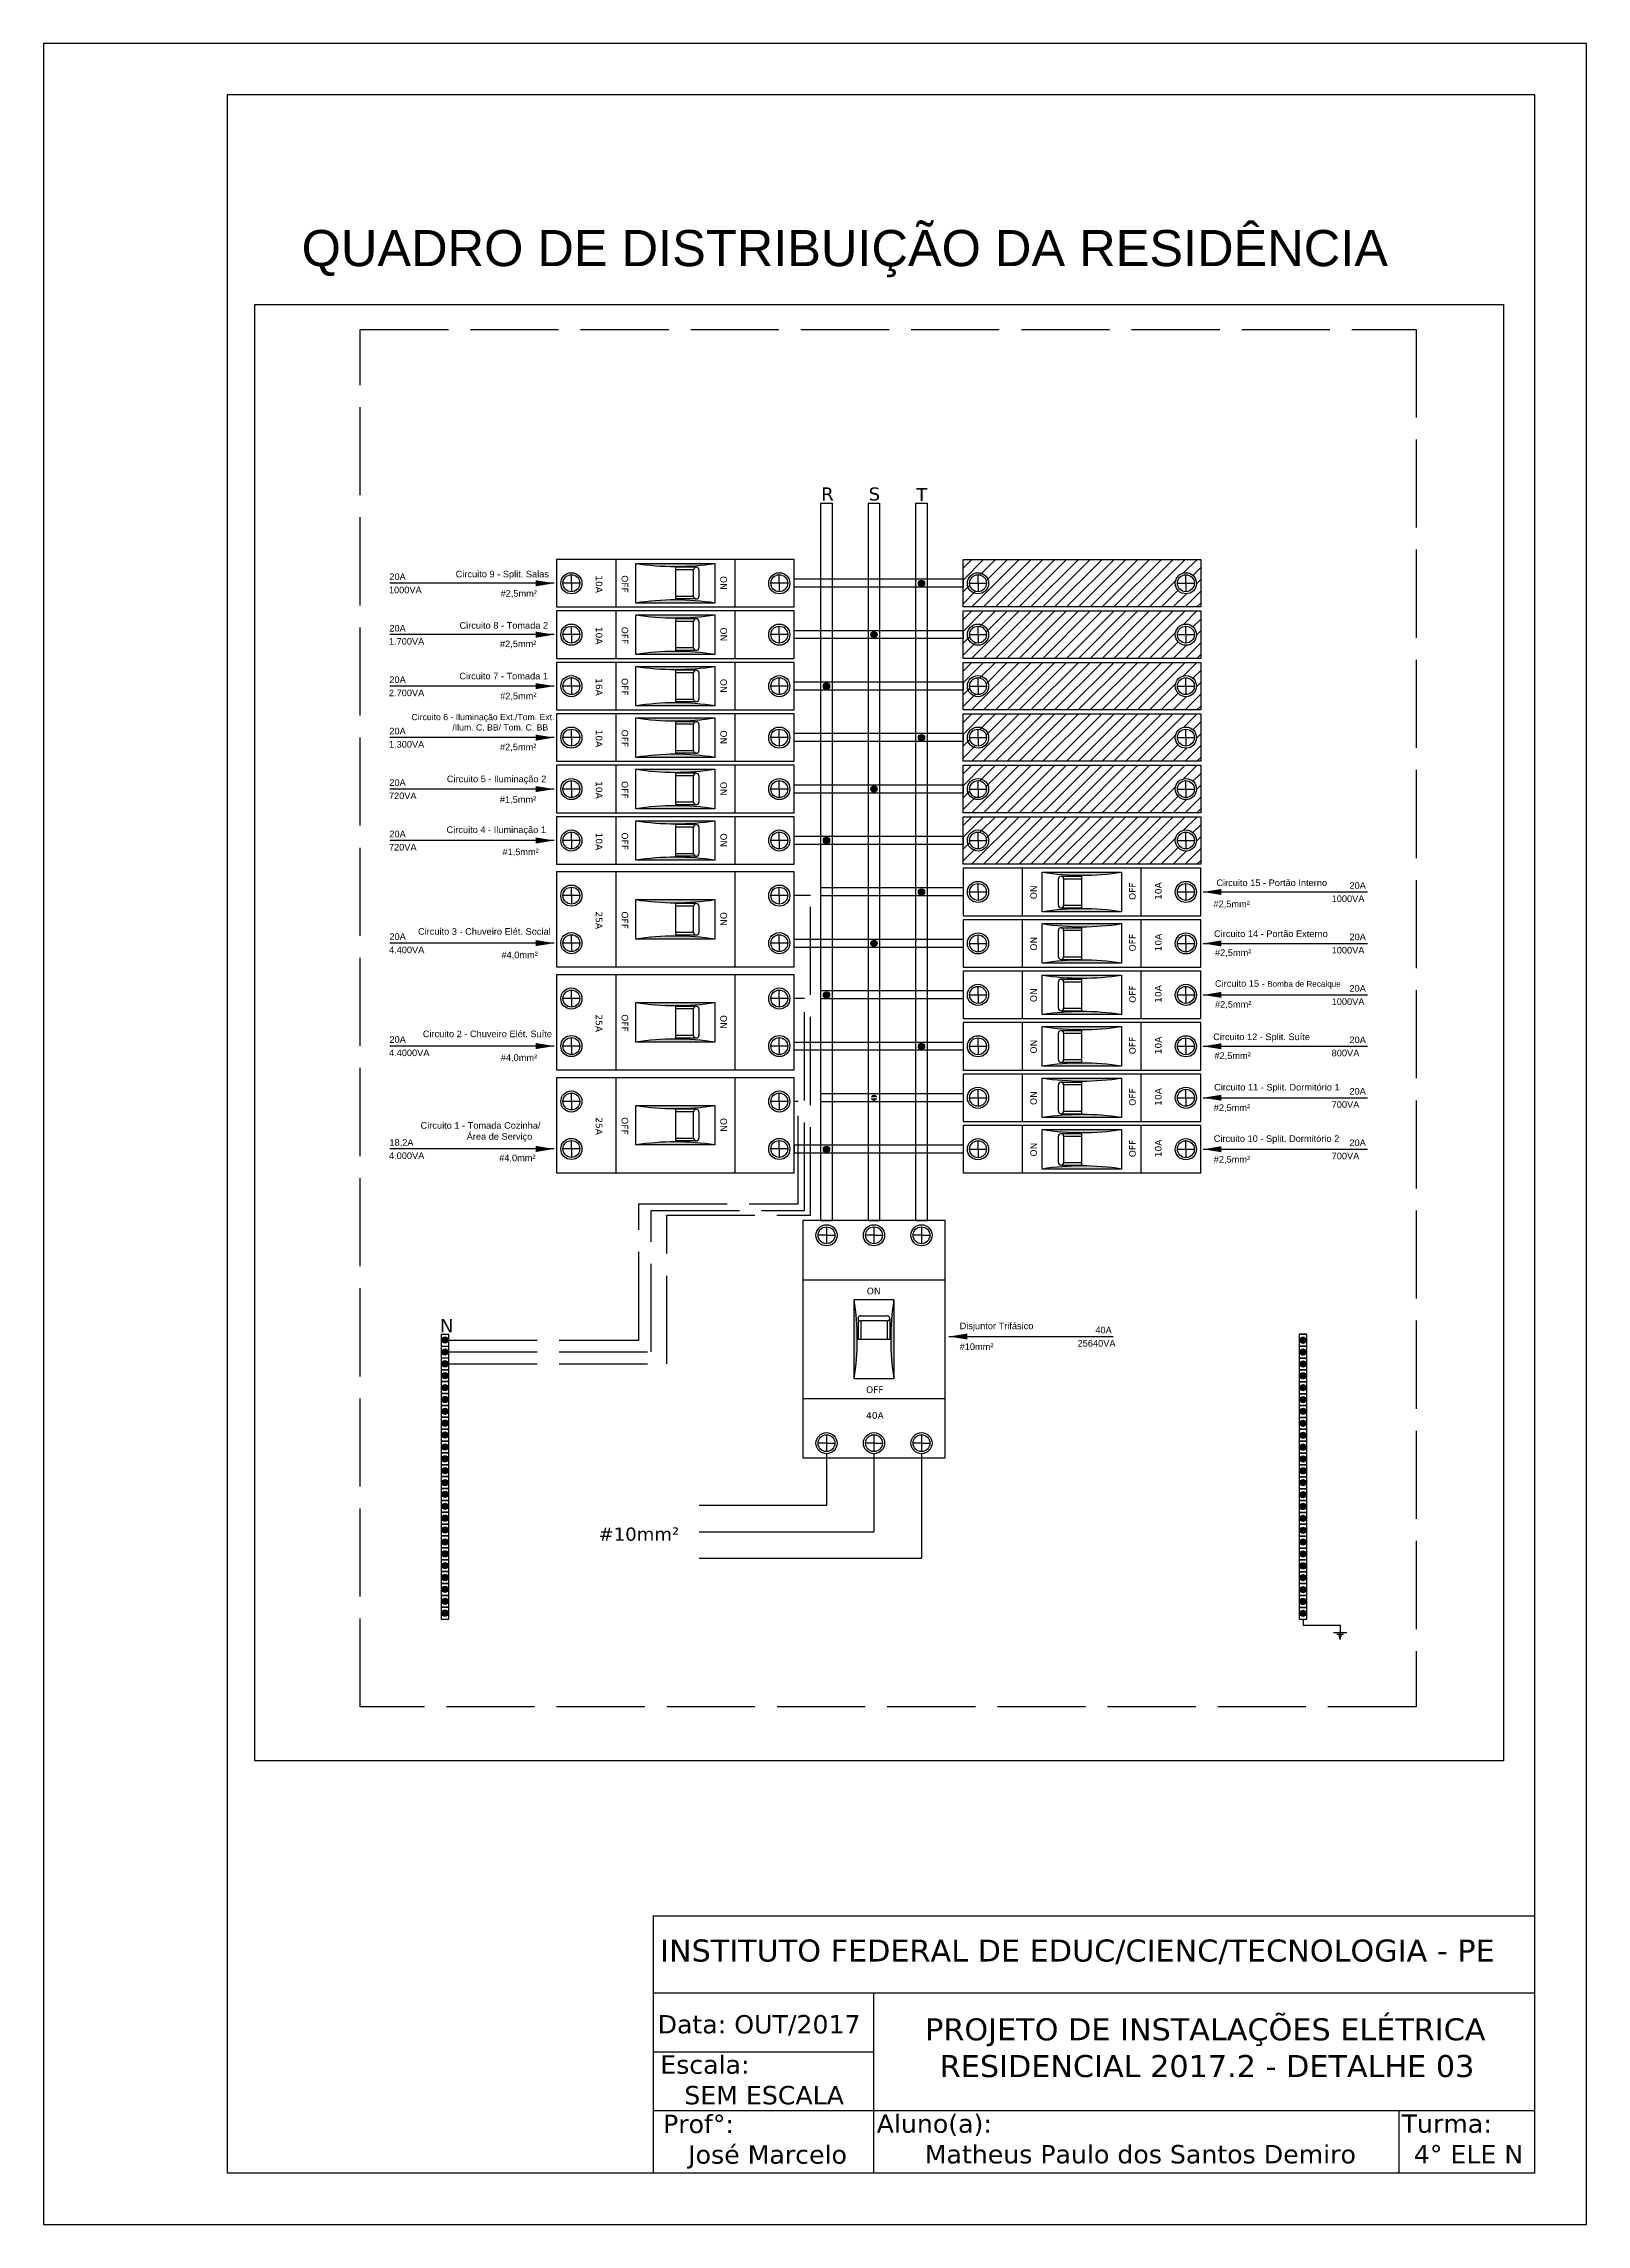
# Model space of a CAD drawing. Header units: millimetres. Extents: x 6732 to 8662, y 3965 to 4362.
# Drawn here: x 7631.1 to 7841.1, y 3967.3 to 4264.3 of the extents above; entities that cross this region are included whole.
import ezdxf

# ---------------------------------------------------------------- set-up
doc = ezdxf.new("R2010")
doc.units = ezdxf.units.MM
doc.linetypes.add('ACAD_ISO02W100', pattern=[15, 12, -3])
doc.layers.add('Neutro', color=4, linetype='ACAD_ISO02W100')
doc.layers.add('Texto', color=30, linetype='Continuous')
doc.styles.get("Standard").update_dxf_attribs({"font": 'arial.ttf'})
doc.dimstyles.new('ISO-25', dxfattribs={"dimtxt": 2.5, "dimasz": 2.5, "dimexe": 1.25, "dimexo": 0.625, "dimtad": 1, "dimtxsty": 'Standard', "dimcen": 2.5, "dimadec": 0, "dimazin": 0, "dimtfac": 1, "dimtmove": 0, "dimatfit": 3, "dimfxl": 1, "dimarcsym": 0})

msp = doc.modelspace()

# ---------------------------------------------------------------- texts
at = {"color": 30, "lineweight": 30}
for s, height, p in [('20A', 0.898, (7678.12, 4191.25)), ('Circuito 9 - Split. Salas', 0.8984, (7687.15, 4191.61)), ('1000VA', 0.898, (7678.06, 4189.45)), ('#2,5mm²', 0.898, (7693.26, 4188.98)), ('20A', 0.898, (7678.12, 4184.24)), ('Circuito 8 - Tomada 2', 0.8984, (7687.67, 4184.62)), ('1.700VA', 0.898, (7678.06, 4182.44)), ('#2,5mm²', 0.898, (7693.18, 4182.11)), ('2.700VA', 0.898, (7678.06, 4175.43)), ('20A', 0.898, (7678.12, 4177.23)), ('Circuito 7 - Tomada 1', 0.8984, (7687.65, 4177.72)), ('#2,5mm²', 0.898, (7693.2, 4175.01)), ('20A', 0.898, (7678.12, 4170.23)), ('1.300VA', 0.898, (7678.06, 4168.42)), ('#2,5mm²', 0.898, (7693.18, 4168.06)), ('20A', 0.898, (7678.12, 4163.22)), ('Circuito 5 - Iluminação 2', 0.8984, (7685.95, 4163.71)), ('720VA', 0.898, (7678.06, 4161.41)), ('#1,5mm²', 0.898, (7693.16, 4160.91)), ('720VA', 0.898, (7678.06, 4154.41)), ('20A', 0.898, (7678.12, 4156.21)), ('Circuito 4 - Iluminação 1', 0.8984, (7685.91, 4156.8)), ('#1,5mm²', 0.898, (7693.51, 4153.78)), ('20A', 0.898, (7808.81, 4149.2)), ('#2,5mm²', 0.898, (7790.3, 4146.68)), ('1000VA', 0.898, (7806.39, 4147.4)), ('Circuito 3 - Chuveiro Elét. Social', 0.8984, (7682.02, 4142.94)), ('Circuito 14 - Portão Externo', 0.8984, (7790.38, 4142.63)), ('4.400VA', 0.898, (7678.07, 4140.43)), ('20A', 0.898, (7678.13, 4142.23)), ('#4,0mm²', 0.898, (7693.38, 4139.75)), ('#2,5mm²', 0.898, (7790.51, 4140.06)), ('1000VA', 0.898, (7806.39, 4140.39)), ('20A', 0.898, (7808.81, 4142.2)), ('1000VA', 0.898, (7806.39, 4133.38)), ('20A', 0.898, (7808.81, 4135.19)), ('#2,5mm²', 0.898, (7790.51, 4133.02)), ('20A', 0.898, (7678.13, 4128.22)), ('Circuito 2 - Chuveiro Elét. Suíte', 0.8984, (7682.68, 4128.99)), ('Circuito 12 - Split. Suíte', 0.8984, (7790.26, 4128.59)), ('20A', 0.898, (7808.81, 4128.18)), ('4.4000VA', 0.898, (7678.07, 4126.41)), ('#4,0mm²', 0.898, (7693.29, 4125.76)), ('#2,5mm²', 0.898, (7790.43, 4126.02)), ('800VA', 0.898, (7806.39, 4126.38)), ('Circuito 11 - Split. Dormitório 1', 0.8984, (7790.39, 4121.73)), ('#2,5mm²', 0.898, (7790.34, 4118.94)), ('700VA', 0.898, (7806.39, 4119.37)), ('20A', 0.898, (7808.81, 4121.17)), ('18,2A', 0.898, (7678.13, 4114.2)), ('Circuito 10 - Split. Dormitório 2', 0.8984, (7790.34, 4114.73)), ('20A', 0.898, (7808.81, 4114.16)), ('4.000VA', 0.898, (7678.07, 4112.4)), ('#4,0mm²', 0.898, (7693.07, 4112.1)), ('#2,5mm²', 0.898, (7790.34, 4111.9)), ('700VA', 0.898, (7806.39, 4112.36)), ('Disjuntor Trifásico', 0.8984, (7755.75, 4089.22)), ('#10mm²', 0.898, (7755.75, 4086.39)), ('25640VA', 0.898, (7771.81, 4086.85)), ('40A', 0.898, (7774.22, 4088.65))]:
    msp.add_text(s, height=height, dxfattribs=at).set_placement(p)
at = {"attachment_point": 1}
for s, insert, char_height, width in [('{\\fVerdana|b0|i0|c0|p34;R}', (7736.91, 4203.86), 1.7789, 1.541), ('{\\fVerdana|b0|i0|c0|p34;S}', (7743.37, 4203.86), 1.7789, 1.541), ('{\\fVerdana|b0|i0|c0|p34;T}', (7749.84, 4203.77), 1.7789, 1.541), ('{\\fVerdana|b0|i0|c0|p34;N}', (7685.01, 4090.59), 1.7789, 1.541), ('{\\fVerdana|b0|i0|c0|p34;40A}', (7743.01, 4077.92), 0.8984, 2.4709), ('{\\fVerdana|b0|i0|c0|p34;#10mm²}', (7706.59, 4062.21), 1.7969, 13.468)]:
    msp.add_mtext(s, dxfattribs=dict(at, insert=insert, char_height=char_height, width=width))
at = {"char_height": 0.8984, "width": 2.4709, "attachment_point": 1}
for s, insert, rotation in [('{\\fVerdana|b0|i0|c0|p34;10A}', (7707.12, 4191.9), 270), ('{\\fVerdana|b0|i0|c0|p34;10A}', (7707.12, 4184.89), 270), ('{\\fVerdana|b0|i0|c0|p34;16A}', (7707.12, 4177.89), 270), ('{\\fVerdana|b0|i0|c0|p34;10A}', (7707.12, 4170.88), 270), ('{\\fVerdana|b0|i0|c0|p34;10A}', (7707.12, 4163.87), 270), ('{\\fVerdana|b0|i0|c0|p34;10A}', (7707.12, 4156.86), 270), ('{\\fVerdana|b0|i0|c0|p34;10A}', (7782.33, 4147.68), 90), ('{\\fVerdana|b0|i0|c0|p34;25A}', (7707.12, 4146.12), 270), ('{\\fVerdana|b0|i0|c0|p34;10A}', (7782.33, 4140.67), 90), ('{\\fVerdana|b0|i0|c0|p34;10A}', (7782.33, 4133.67), 90), ('{\\fVerdana|b0|i0|c0|p34;25A}', (7707.12, 4132.1), 270), ('{\\fVerdana|b0|i0|c0|p34;10A}', (7782.33, 4126.66), 90), ('{\\fVerdana|b0|i0|c0|p34;10A}', (7782.33, 4119.65), 90), ('{\\fVerdana|b0|i0|c0|p34;25A}', (7707.12, 4118.09), 270), ('{\\fVerdana|b0|i0|c0|p34;10A}', (7782.33, 4112.64), 90)]:
    msp.add_mtext(s, dxfattribs=dict(at, insert=insert, rotation=rotation))
at = {"color": 1, "char_height": 0.8984, "width": 2.4709, "attachment_point": 1}
for insert, rotation in [((7710.63, 4191.9), 270), ((7710.63, 4184.9), 270), ((7710.63, 4177.89), 270), ((7710.63, 4170.88), 270), ((7710.63, 4163.87), 270), ((7710.63, 4156.87), 270), ((7778.82, 4147.68), 90), ((7710.63, 4146.12), 270), ((7778.82, 4140.67), 90), ((7778.82, 4133.66), 90), ((7710.63, 4132.11), 270), ((7778.82, 4126.66), 90), ((7778.82, 4119.65), 90), ((7710.63, 4118.09), 270), ((7778.82, 4112.64), 90)]:
    msp.add_mtext('{\\fVerdana|b0|i0|c0|p34;OFF}', dxfattribs=dict(at, insert=insert, rotation=rotation))
at = {"color": 3, "char_height": 0.8984, "width": 2.4709, "attachment_point": 1}
for insert, rotation in [((7724.08, 4191.8), 270), ((7724.08, 4184.79), 270), ((7724.08, 4177.79), 270), ((7724.08, 4170.78), 270), ((7724.08, 4163.77), 270), ((7724.08, 4156.76), 270), ((7765.37, 4147.78), 90), ((7724.08, 4146.02), 270), ((7765.37, 4140.77), 90), ((7765.37, 4133.77), 90), ((7724.08, 4132), 270), ((7765.37, 4126.76), 90), ((7765.37, 4119.75), 90), ((7724.08, 4117.99), 270), ((7765.37, 4112.74), 90)]:
    msp.add_mtext('{\\fVerdana|b0|i0|c0|p34;ON}', dxfattribs=dict(at, insert=insert, rotation=rotation))
at = {"color": 3, "insert": (7743.11, 4094.88), "char_height": 0.8984, "width": 2.4709, "attachment_point": 1}
msp.add_mtext('{\\fVerdana|b0|i0|c0|p34;ON}', dxfattribs=at)
at = {"color": 1, "insert": (7743.01, 4081.43), "char_height": 0.8984, "width": 2.4709, "attachment_point": 1}
msp.add_mtext('{\\fVerdana|b0|i0|c0|p34;OFF}', dxfattribs=at)
at = {"attachment_point": 1}
for s, width, insert, char_height in [('\\pi0.66329;{\\fVerdana|b0|i0|c0|p34;INSTITUTO FEDERAL DE EDUC/CIENC/TECNOLOGIA - PE}', 119.1667, (7714.31, 4006.1), 3), ('{\\fVerdana|b0|i0|c0|p34;Data: OUT/2017}', 28.7366, (7714.64, 3995.81), 2.5), ('\\pi20.27612;{\\fVerdana|b0|i0|c0|p34;PROJETO DE INSTALAÇÕES ELÉTRICA \\P\\pi22.26772;RESIDENCIAL 2017.2 - DETALHE 03\\H1.11484x; }', 119.1667, (7730.78, 3995.37), 3), ('{\\fVerdana|b0|i0|c0|p34;Escala: \\P   SEM ESCALA}', 37.9283, (7715, 3990.32), 2.5), ('{\\fVerdana|b0|i0|c0|p34;Prof°:\\P\\pi3.41904;José Marcelo}', 28.5859, (7715.38, 3982.24), 2.5), ('{\\fVerdana|b0|i0|c0|p34;Aluno(a): \\P      Matheus Paulo dos Santos Demiro}', 90, (7744.46, 3982.28), 2.5), ('{\\fVerdana|b0|i0|c0|p34;Turma: \\P\\pi1.66523;4° ELE N}', 18.1743, (7815.91, 3982.28), 2.5)]:
    msp.add_mtext_dynamic_manual_height_columns(s, width=width, gutter_width=12.5, heights=[0], dxfattribs=dict(at, insert=insert, char_height=char_height))
at = {"layer": 'Texto', "attachment_point": 1}
for s, insert, char_height, width in [('QUADRO DE DISTRIBUIÇÃO DA RESIDÊNCIA', (7666.18, 4238.92), 4.9234, 161.1389), ('Circuito 6 - Iluminação Ext./Tom. Ext.\\P                 /Ilum. C. BB/ Tom. C. BB', (7681.13, 4173.01), 0.8445, 23.6241), ('Circuito 15 - Portão Interno', (7790.7, 4150.47), 0.8984, 21.9785), ('Circuito 15 - {\\H0.88x;Bomba de Recalque}', (7790.51, 4136.75), 0.8984, 21.9785), ('Circuito 1 - Tomada Cozinha/\\P                  Área de Serviço', (7682.37, 4117.42), 0.8984, 21.9785)]:
    msp.add_mtext(s, dxfattribs=dict(at, insert=insert, char_height=char_height, width=width))

# ---------------------------------------------------------------- hatches: boundary and pattern name
for points in [[(7722.44, 4193.51), (7711.66, 4193.51, 0.078466)], [(7722.44, 4188.12, 0.078466), (7711.66, 4188.12)], [(7722.44, 4186.5), (7711.66, 4186.5, 0.078466)], [(7722.44, 4181.11, 0.078466), (7711.66, 4181.11)], [(7722.44, 4179.49), (7711.66, 4179.49, 0.078466)], [(7722.44, 4174.1, 0.078466), (7711.66, 4174.1)], [(7722.44, 4172.49), (7711.66, 4172.49, 0.078466)], [(7722.44, 4167.1, 0.078466), (7711.66, 4167.1)], [(7722.44, 4165.48), (7711.66, 4165.48, 0.078466)], [(7722.44, 4160.09, 0.078466), (7711.66, 4160.09)], [(7722.44, 4158.47), (7711.66, 4158.47, 0.078466)], [(7722.44, 4153.08, 0.078466), (7711.66, 4153.08)], [(7767, 4151.46, 0.078466), (7777.79, 4151.46)], [(7722.44, 4147.73), (7711.66, 4147.73, 0.078466)], [(7767, 4146.07), (7777.79, 4146.07, 0.078466)], [(7767, 4144.46, 0.078466), (7777.79, 4144.46)], [(7722.44, 4142.34, 0.078466), (7711.66, 4142.34)], [(7767, 4139.07), (7777.79, 4139.07, 0.078466)], [(7767, 4137.45, 0.078466), (7777.79, 4137.45)], [(7722.44, 4133.71), (7711.66, 4133.71, 0.078466)], [(7767, 4132.06), (7777.79, 4132.06, 0.078466)], [(7722.44, 4128.32, 0.078466), (7711.66, 4128.32)], [(7767, 4130.44, 0.078466), (7777.79, 4130.44)], [(7767, 4125.05), (7777.79, 4125.05, 0.078466)], [(7767, 4123.43, 0.078466), (7777.79, 4123.43)], [(7722.44, 4119.7), (7711.66, 4119.7, 0.078466)], [(7767, 4118.04), (7777.79, 4118.04, 0.078466)], [(7767, 4116.43, 0.078466), (7777.79, 4116.43)], [(7722.44, 4114.31, 0.078466), (7711.66, 4114.31)], [(7767, 4111.03), (7777.79, 4111.03, 0.078466)], [(7741.4, 4093.25), (7741.4, 4082.46, 0.078466)], [(7746.79, 4093.25, 0.078466), (7746.79, 4082.46)]]:
    msp.add_hatch(color=256).paths.add_polyline_path(points)
h = msp.add_hatch(color=256)
h.paths.add_polyline_path([(7750.98, 4190.89, 0.843681), (7750.14, 4190.89)])
h.paths.add_polyline_path([(7750.98, 4190.74), (7750.14, 4190.74, 0.843681)])
h = msp.add_hatch(color=256)
h.paths.add_polyline_path([(7744.52, 4183.88, 0.843681), (7743.67, 4183.88)])
h.paths.add_polyline_path([(7744.52, 4183.74), (7743.67, 4183.74, 0.843681)])
h = msp.add_hatch(color=256)
h.paths.add_polyline_path([(7738.05, 4176.87, 0.843681), (7737.21, 4176.87)])
h.paths.add_polyline_path([(7738.05, 4176.73), (7737.21, 4176.73, 0.843681)])
h = msp.add_hatch(color=256)
h.paths.add_polyline_path([(7750.98, 4169.86, 0.843681), (7750.14, 4169.86)])
h.paths.add_polyline_path([(7750.98, 4169.72), (7750.14, 4169.72, 0.843681)])
h = msp.add_hatch(color=256)
h.paths.add_polyline_path([(7744.52, 4162.86, 0.843681), (7743.67, 4162.86)])
h.paths.add_polyline_path([(7744.52, 4162.71), (7743.67, 4162.71, 0.843681)])
h = msp.add_hatch(color=256)
h.paths.add_polyline_path([(7738.05, 4155.85, 0.843681), (7737.21, 4155.85)])
h.paths.add_polyline_path([(7738.05, 4155.7), (7737.21, 4155.7, 0.843681)])
h = msp.add_hatch(color=256)
h.paths.add_polyline_path([(7750.98, 4148.84, 0.843681), (7750.14, 4148.84)])
h.paths.add_polyline_path([(7750.98, 4148.7), (7750.14, 4148.7, 0.843681)])
h = msp.add_hatch(color=256)
h.paths.add_polyline_path([(7744.52, 4141.83, 0.843681), (7743.67, 4141.83)])
h.paths.add_polyline_path([(7744.52, 4141.69), (7743.67, 4141.69, 0.843681)])
h = msp.add_hatch(color=256)
h.paths.add_polyline_path([(7738.05, 4134.82, 0.843681), (7737.21, 4134.82)])
h.paths.add_polyline_path([(7738.05, 4134.68), (7737.21, 4134.68, 0.843681)])
h = msp.add_hatch(color=256)
h.paths.add_polyline_path([(7750.98, 4127.82, 0.843681), (7750.14, 4127.82)])
h.paths.add_polyline_path([(7750.98, 4127.67), (7750.14, 4127.67, 0.843681)])
h = msp.add_hatch(color=256)
h.paths.add_polyline_path([(7744.52, 4120.81, 0.843681), (7743.67, 4120.81)])
h.paths.add_polyline_path([(7744.52, 4120.67), (7743.67, 4120.67, 0.843681)])
h = msp.add_hatch(color=256)
h.paths.add_polyline_path([(7738.05, 4113.8, 0.843681), (7737.21, 4113.8)])
h.paths.add_polyline_path([(7738.05, 4113.66), (7737.21, 4113.66, 0.843681)])
h = msp.add_hatch(color=4)
h.paths.add_polyline_path([(7685.63, 4088.16, 0.36549), (7685.28, 4087.74, 0.36549), (7685.63, 4087.32)])
h.paths.add_polyline_path([(7686.13, 4087.74, 0.36549), (7685.78, 4088.16), (7685.78, 4087.32, 0.36549)])
h = msp.add_hatch(color=3)
h.paths.add_polyline_path([(7802.41, 4088.14, 0.36549), (7802.06, 4087.72, 0.36549), (7802.41, 4087.3)])
h.paths.add_polyline_path([(7802.91, 4087.72, 0.36549), (7802.56, 4088.14), (7802.56, 4087.3, 0.36549)])
h = msp.add_hatch(color=4)
h.paths.add_polyline_path([(7685.63, 4086.54, 0.36549), (7685.28, 4086.12, 0.36549), (7685.63, 4085.7)])
h.paths.add_polyline_path([(7686.13, 4086.12, 0.36549), (7685.78, 4086.54), (7685.78, 4085.7, 0.36549)])
h = msp.add_hatch(color=4)
h.paths.add_polyline_path([(7685.63, 4084.93, 0.36549), (7685.28, 4084.51, 0.36549), (7685.63, 4084.09)])
h.paths.add_polyline_path([(7686.13, 4084.51, 0.36549), (7685.78, 4084.93), (7685.78, 4084.09, 0.36549)])
h = msp.add_hatch(color=3)
h.paths.add_polyline_path([(7802.41, 4086.52, 0.36549), (7802.06, 4086.1, 0.36549), (7802.41, 4085.68)])
h.paths.add_polyline_path([(7802.91, 4086.1, 0.36549), (7802.56, 4086.52), (7802.56, 4085.68, 0.36549)])
h = msp.add_hatch(color=3)
h.paths.add_polyline_path([(7802.41, 4084.91, 0.36549), (7802.06, 4084.48, 0.36549), (7802.41, 4084.06)])
h.paths.add_polyline_path([(7802.91, 4084.48, 0.36549), (7802.56, 4084.91), (7802.56, 4084.06, 0.36549)])
h = msp.add_hatch(color=4)
h.paths.add_polyline_path([(7685.63, 4083.31, 0.36549), (7685.28, 4082.89, 0.36549), (7685.63, 4082.47)])
h.paths.add_polyline_path([(7686.13, 4082.89, 0.36549), (7685.78, 4083.31), (7685.78, 4082.47, 0.36549)])
h = msp.add_hatch(color=4)
h.paths.add_polyline_path([(7685.63, 4081.69, 0.36549), (7685.28, 4081.27, 0.36549), (7685.63, 4080.85)])
h.paths.add_polyline_path([(7686.13, 4081.27, 0.36549), (7685.78, 4081.69), (7685.78, 4080.85, 0.36549)])
h = msp.add_hatch(color=3)
h.paths.add_polyline_path([(7802.41, 4083.29, 0.36549), (7802.06, 4082.87, 0.36549), (7802.41, 4082.45)])
h.paths.add_polyline_path([(7802.91, 4082.87, 0.36549), (7802.56, 4083.29), (7802.56, 4082.45, 0.36549)])
h = msp.add_hatch(color=3)
h.paths.add_polyline_path([(7802.41, 4081.67, 0.36549), (7802.06, 4081.25, 0.36549), (7802.41, 4080.83)])
h.paths.add_polyline_path([(7802.91, 4081.25, 0.36549), (7802.56, 4081.67), (7802.56, 4080.83, 0.36549)])
h = msp.add_hatch(color=4)
h.paths.add_polyline_path([(7685.63, 4080.08, 0.36549), (7685.28, 4079.65, 0.36549), (7685.63, 4079.23)])
h.paths.add_polyline_path([(7686.13, 4079.65, 0.36549), (7685.78, 4080.08), (7685.78, 4079.23, 0.36549)])
h = msp.add_hatch(color=4)
h.paths.add_polyline_path([(7685.63, 4078.46, 0.36549), (7685.28, 4078.04, 0.36549), (7685.63, 4077.62)])
h.paths.add_polyline_path([(7686.13, 4078.04, 0.36549), (7685.78, 4078.46), (7685.78, 4077.62, 0.36549)])
h = msp.add_hatch(color=3)
h.paths.add_polyline_path([(7802.41, 4080.05, 0.36549), (7802.06, 4079.63, 0.36549), (7802.41, 4079.21)])
h.paths.add_polyline_path([(7802.91, 4079.63, 0.36549), (7802.56, 4080.05), (7802.56, 4079.21, 0.36549)])
h = msp.add_hatch(color=3)
h.paths.add_polyline_path([(7802.41, 4078.44, 0.36549), (7802.06, 4078.02, 0.36549), (7802.41, 4077.59)])
h.paths.add_polyline_path([(7802.91, 4078.02, 0.36549), (7802.56, 4078.44), (7802.56, 4077.59, 0.36549)])
h = msp.add_hatch(color=4)
h.paths.add_polyline_path([(7685.63, 4076.84, 0.36549), (7685.28, 4076.42, 0.36549), (7685.63, 4076)])
h.paths.add_polyline_path([(7686.13, 4076.42, 0.36549), (7685.78, 4076.84), (7685.78, 4076, 0.36549)])
h = msp.add_hatch(color=4)
h.paths.add_polyline_path([(7685.63, 4075.22, 0.36549), (7685.28, 4074.8, 0.36549), (7685.63, 4074.38)])
h.paths.add_polyline_path([(7686.13, 4074.8, 0.36549), (7685.78, 4075.22), (7685.78, 4074.38, 0.36549)])
h = msp.add_hatch(color=3)
h.paths.add_polyline_path([(7802.41, 4076.82, 0.36549), (7802.06, 4076.4, 0.36549), (7802.41, 4075.98)])
h.paths.add_polyline_path([(7802.91, 4076.4, 0.36549), (7802.56, 4076.82), (7802.56, 4075.98, 0.36549)])
h = msp.add_hatch(color=3)
h.paths.add_polyline_path([(7802.41, 4075.2, 0.36549), (7802.06, 4074.78, 0.36549), (7802.41, 4074.36)])
h.paths.add_polyline_path([(7802.91, 4074.78, 0.36549), (7802.56, 4075.2), (7802.56, 4074.36, 0.36549)])
h = msp.add_hatch(color=4)
h.paths.add_polyline_path([(7685.63, 4073.61, 0.36549), (7685.28, 4073.19, 0.36549), (7685.63, 4072.77)])
h.paths.add_polyline_path([(7686.13, 4073.19, 0.36549), (7685.78, 4073.61), (7685.78, 4072.77, 0.36549)])
h = msp.add_hatch(color=4)
h.paths.add_polyline_path([(7685.63, 4071.99, 0.36549), (7685.28, 4071.57, 0.36549), (7685.63, 4071.15)])
h.paths.add_polyline_path([(7686.13, 4071.57, 0.36549), (7685.78, 4071.99), (7685.78, 4071.15, 0.36549)])
h = msp.add_hatch(color=3)
h.paths.add_polyline_path([(7802.41, 4073.58, 0.36549), (7802.06, 4073.16, 0.36549), (7802.41, 4072.74)])
h.paths.add_polyline_path([(7802.91, 4073.16, 0.36549), (7802.56, 4073.58), (7802.56, 4072.74, 0.36549)])
h = msp.add_hatch(color=3)
h.paths.add_polyline_path([(7802.41, 4071.97, 0.36549), (7802.06, 4071.55, 0.36549), (7802.41, 4071.13)])
h.paths.add_polyline_path([(7802.91, 4071.55, 0.36549), (7802.56, 4071.97), (7802.56, 4071.13, 0.36549)])
h = msp.add_hatch(color=4)
h.paths.add_polyline_path([(7685.63, 4070.37, 0.36549), (7685.28, 4069.95, 0.36549), (7685.63, 4069.53)])
h.paths.add_polyline_path([(7686.13, 4069.95, 0.36549), (7685.78, 4070.37), (7685.78, 4069.53, 0.36549)])
h = msp.add_hatch(color=3)
h.paths.add_polyline_path([(7802.41, 4070.35, 0.36549), (7802.06, 4069.93, 0.36549), (7802.41, 4069.51)])
h.paths.add_polyline_path([(7802.91, 4069.93, 0.36549), (7802.56, 4070.35), (7802.56, 4069.51, 0.36549)])
h = msp.add_hatch(color=4)
h.paths.add_polyline_path([(7685.63, 4068.76, 0.36549), (7685.28, 4068.33, 0.36549), (7685.63, 4067.91)])
h.paths.add_polyline_path([(7686.13, 4068.33, 0.36549), (7685.78, 4068.76), (7685.78, 4067.91, 0.36549)])
h = msp.add_hatch(color=4)
h.paths.add_polyline_path([(7685.63, 4067.14, 0.36549), (7685.28, 4066.72, 0.36549), (7685.63, 4066.3)])
h.paths.add_polyline_path([(7686.13, 4066.72, 0.36549), (7685.78, 4067.14), (7685.78, 4066.3, 0.36549)])
h = msp.add_hatch(color=3)
h.paths.add_polyline_path([(7802.41, 4068.73, 0.36549), (7802.06, 4068.31, 0.36549), (7802.41, 4067.89)])
h.paths.add_polyline_path([(7802.91, 4068.31, 0.36549), (7802.56, 4068.73), (7802.56, 4067.89, 0.36549)])
h = msp.add_hatch(color=3)
h.paths.add_polyline_path([(7802.41, 4067.12, 0.36549), (7802.06, 4066.7, 0.36549), (7802.41, 4066.27)])
h.paths.add_polyline_path([(7802.91, 4066.7, 0.36549), (7802.56, 4067.12), (7802.56, 4066.27, 0.36549)])
h = msp.add_hatch(color=4)
h.paths.add_polyline_path([(7685.63, 4065.52, 0.36549), (7685.28, 4065.1, 0.36549), (7685.63, 4064.68)])
h.paths.add_polyline_path([(7686.13, 4065.1, 0.36549), (7685.78, 4065.52), (7685.78, 4064.68, 0.36549)])
h = msp.add_hatch(color=4)
h.paths.add_polyline_path([(7685.63, 4063.9, 0.36549), (7685.28, 4063.48, 0.36549), (7685.63, 4063.06)])
h.paths.add_polyline_path([(7686.13, 4063.48, 0.36549), (7685.78, 4063.9), (7685.78, 4063.06, 0.36549)])
h = msp.add_hatch(color=3)
h.paths.add_polyline_path([(7802.41, 4065.5, 0.36549), (7802.06, 4065.08, 0.36549), (7802.41, 4064.66)])
h.paths.add_polyline_path([(7802.91, 4065.08, 0.36549), (7802.56, 4065.5), (7802.56, 4064.66, 0.36549)])
h = msp.add_hatch(color=3)
h.paths.add_polyline_path([(7802.41, 4063.88, 0.36549), (7802.06, 4063.46, 0.36549), (7802.41, 4063.04)])
h.paths.add_polyline_path([(7802.91, 4063.46, 0.36549), (7802.56, 4063.88), (7802.56, 4063.04, 0.36549)])
h = msp.add_hatch(color=4)
h.paths.add_polyline_path([(7685.63, 4062.29, 0.36549), (7685.28, 4061.87, 0.36549), (7685.63, 4061.44)])
h.paths.add_polyline_path([(7686.13, 4061.87, 0.36549), (7685.78, 4062.29), (7685.78, 4061.44, 0.36549)])
h = msp.add_hatch(color=4)
h.paths.add_polyline_path([(7685.63, 4060.67, 0.36549), (7685.28, 4060.25, 0.36549), (7685.63, 4059.83)])
h.paths.add_polyline_path([(7686.13, 4060.25, 0.36549), (7685.78, 4060.67), (7685.78, 4059.83, 0.36549)])
h = msp.add_hatch(color=3)
h.paths.add_polyline_path([(7802.41, 4062.26, 0.36549), (7802.06, 4061.84, 0.36549), (7802.41, 4061.42)])
h.paths.add_polyline_path([(7802.91, 4061.84, 0.36549), (7802.56, 4062.26), (7802.56, 4061.42, 0.36549)])
h = msp.add_hatch(color=3)
h.paths.add_polyline_path([(7802.41, 4060.65, 0.36549), (7802.06, 4060.23, 0.36549), (7802.41, 4059.81)])
h.paths.add_polyline_path([(7802.91, 4060.23, 0.36549), (7802.56, 4060.65), (7802.56, 4059.81, 0.36549)])
h = msp.add_hatch(color=4)
h.paths.add_polyline_path([(7685.63, 4059.05, 0.36549), (7685.28, 4058.63, 0.36549), (7685.63, 4058.21)])
h.paths.add_polyline_path([(7686.13, 4058.63, 0.36549), (7685.78, 4059.05), (7685.78, 4058.21, 0.36549)])
h = msp.add_hatch(color=4)
h.paths.add_polyline_path([(7685.63, 4057.44, 0.36549), (7685.28, 4057.01, 0.36549), (7685.63, 4056.59)])
h.paths.add_polyline_path([(7686.13, 4057.01, 0.36549), (7685.78, 4057.44), (7685.78, 4056.59, 0.36549)])
h = msp.add_hatch(color=3)
h.paths.add_polyline_path([(7802.41, 4059.03, 0.36549), (7802.06, 4058.61, 0.36549), (7802.41, 4058.19)])
h.paths.add_polyline_path([(7802.91, 4058.61, 0.36549), (7802.56, 4059.03), (7802.56, 4058.19, 0.36549)])
h = msp.add_hatch(color=3)
h.paths.add_polyline_path([(7802.41, 4057.41, 0.36549), (7802.06, 4056.99, 0.36549), (7802.41, 4056.57)])
h.paths.add_polyline_path([(7802.91, 4056.99, 0.36549), (7802.56, 4057.41), (7802.56, 4056.57, 0.36549)])
h = msp.add_hatch(color=4)
h.paths.add_polyline_path([(7685.63, 4055.82, 0.36549), (7685.28, 4055.4, 0.36549), (7685.63, 4054.98)])
h.paths.add_polyline_path([(7686.13, 4055.4, 0.36549), (7685.78, 4055.82), (7685.78, 4054.98, 0.36549)])
h = msp.add_hatch(color=4)
h.paths.add_polyline_path([(7685.63, 4054.2, 0.36549), (7685.28, 4053.78, 0.36549), (7685.63, 4053.36)])
h.paths.add_polyline_path([(7686.13, 4053.78, 0.36549), (7685.78, 4054.2), (7685.78, 4053.36, 0.36549)])
h = msp.add_hatch(color=3)
h.paths.add_polyline_path([(7802.41, 4055.8, 0.36549), (7802.06, 4055.38, 0.36549), (7802.41, 4054.95)])
h.paths.add_polyline_path([(7802.91, 4055.38, 0.36549), (7802.56, 4055.8), (7802.56, 4054.95, 0.36549)])
h = msp.add_hatch(color=3)
h.paths.add_polyline_path([(7802.41, 4054.18, 0.36549), (7802.06, 4053.76, 0.36549), (7802.41, 4053.34)])
h.paths.add_polyline_path([(7802.91, 4053.76, 0.36549), (7802.56, 4054.18), (7802.56, 4053.34, 0.36549)])
h = msp.add_hatch(color=4)
h.paths.add_polyline_path([(7685.63, 4052.58, 0.36549), (7685.28, 4052.16, 0.36549), (7685.63, 4051.74)])
h.paths.add_polyline_path([(7686.13, 4052.16, 0.36549), (7685.78, 4052.58), (7685.78, 4051.74, 0.36549)])
h = msp.add_hatch(color=3)
h.paths.add_polyline_path([(7802.41, 4052.56, 0.36549), (7802.06, 4052.14, 0.36549), (7802.41, 4051.72)])
h.paths.add_polyline_path([(7802.91, 4052.14, 0.36549), (7802.56, 4052.56), (7802.56, 4051.72, 0.36549)])
h = msp.add_hatch(color=4)
h.paths.add_polyline_path([(7685.63, 4050.97, 0.36549), (7685.28, 4050.55, 0.36549), (7685.63, 4050.12)])
h.paths.add_polyline_path([(7686.13, 4050.55, 0.36549), (7685.78, 4050.97), (7685.78, 4050.12, 0.36549)])
h = msp.add_hatch(color=3)
h.paths.add_polyline_path([(7802.41, 4050.94, 0.36549), (7802.06, 4050.52, 0.36549), (7802.41, 4050.1)])
h.paths.add_polyline_path([(7802.91, 4050.52, 0.36549), (7802.56, 4050.94), (7802.56, 4050.1, 0.36549)])
at = {"layer": 'Texto'}
h = msp.add_hatch(dxfattribs=at)
h.set_pattern_fill('ANSI31', color=0, scale=0.35937)
h.set_pattern_definition([(45, (4226.6381, 2660.9429), (-0.80680866, 0.80680866), [])])
h.paths.add_polyline_path([(7756.22, 4187.58), (7788.57, 4187.58), (7788.57, 4194.05), (7756.22, 4194.05)])
h.paths.add_polyline_path([(7785.11, 4190.81, -1), (7787.98, 4190.81, -1)], flags=16)
h.paths.add_polyline_path([(7757.1, 4190.81, -1), (7759.39, 4190.81, -1)], flags=16)
h = msp.add_hatch(dxfattribs=at)
h.set_pattern_fill('ANSI31', color=0, scale=0.35937)
h.set_pattern_definition([(45, (4226.6381, 2653.9352), (-0.80680866, 0.80680866), [])])
h.paths.add_polyline_path([(7756.22, 4180.57), (7788.57, 4180.57), (7788.57, 4187.04), (7756.22, 4187.04)])
h.paths.add_polyline_path([(7785.11, 4183.81, -1), (7787.98, 4183.81, -1)], flags=16)
h.paths.add_polyline_path([(7757.1, 4183.81, -1), (7759.39, 4183.81, -1)], flags=16)
h = msp.add_hatch(dxfattribs=at)
h.set_pattern_fill('ANSI31', color=0, scale=0.35937)
h.set_pattern_definition([(45, (4226.6381, 2646.9275), (-0.80680866, 0.80680866), [])])
h.paths.add_polyline_path([(7756.22, 4173.56), (7788.57, 4173.56), (7788.57, 4180.03), (7756.22, 4180.03)])
h.paths.add_polyline_path([(7785.11, 4176.8, -1), (7787.98, 4176.8, -1)], flags=16)
h.paths.add_polyline_path([(7757.1, 4176.8, -1), (7759.39, 4176.8, -1)], flags=16)
h = msp.add_hatch(dxfattribs=at)
h.set_pattern_fill('ANSI31', color=0, scale=0.35937)
h.set_pattern_definition([(45, (4226.6381, 2639.9198), (-0.80680866, 0.80680866), [])])
h.paths.add_polyline_path([(7756.22, 4166.56), (7788.57, 4166.56), (7788.57, 4173.03), (7756.22, 4173.03)])
h.paths.add_polyline_path([(7785.11, 4169.79, -1), (7787.98, 4169.79, -1)], flags=16)
h.paths.add_polyline_path([(7757.1, 4169.79, -1), (7759.39, 4169.79, -1)], flags=16)
h = msp.add_hatch(dxfattribs=at)
h.set_pattern_fill('ANSI31', color=0, scale=0.35937)
h.set_pattern_definition([(45, (4226.6381, 2632.9121), (-0.80680866, 0.80680866), [])])
h.paths.add_polyline_path([(7756.22, 4159.55), (7788.57, 4159.55), (7788.57, 4166.02), (7756.22, 4166.02)])
h.paths.add_polyline_path([(7785.11, 4162.78, -1), (7787.98, 4162.78, -1)], flags=16)
h.paths.add_polyline_path([(7757.1, 4162.78, -1), (7759.39, 4162.78, -1)], flags=16)
h = msp.add_hatch(dxfattribs=at)
h.set_pattern_fill('ANSI31', color=0, scale=0.35937)
h.set_pattern_definition([(45, (4226.6381, 2625.9044), (-0.80680866, 0.80680866), [])])
h.paths.add_polyline_path([(7756.22, 4152.54), (7788.57, 4152.54), (7788.57, 4159.01), (7756.22, 4159.01)])
h.paths.add_polyline_path([(7785.11, 4155.78, -1), (7787.98, 4155.78, -1)], flags=16)
h.paths.add_polyline_path([(7757.1, 4155.78, -1), (7759.39, 4155.78, -1)], flags=16)

# ---------------------------------------------------------------- linework, layer by layer
for p, q in [((7631.06, 4264.31), (7631.06, 3967.31)), ((7841.06, 4264.31), (7631.06, 4264.31)), ((7841.06, 3967.31), (7841.06, 4264.31)), ((7656.06, 4257.31), (7656.06, 3974.31)), ((7834.06, 4257.31), (7656.06, 4257.31)), ((7834.06, 3974.31), (7834.06, 4257.31)), ((7700.88, 4194.05), (7700.88, 4187.58)), ((7733.22, 4194.05), (7700.88, 4194.05)), ((7708.97, 4194.05), (7708.97, 4187.58)), ((7725.14, 4194.05), (7725.14, 4187.58)), ((7733.22, 4187.58), (7733.22, 4194.05)), ((7702.9, 4190.81), (7701.76, 4190.81)), ((7702.9, 4190.81), (7702.9, 4191.96)), ((7704.05, 4190.81), (7702.9, 4190.81)), ((7702.9, 4190.81), (7702.9, 4189.67)), ((7711.66, 4188.12), (7711.66, 4193.51)), ((7711.66, 4193.51), (7722.44, 4193.51)), ((7717.05, 4193.09), (7717.05, 4188.54)), ((7719.9, 4192.98), (7717.05, 4192.98)), ((7719.54, 4192.63), (7717.05, 4192.63)), ((7719.54, 4189.03), (7719.54, 4192.63)), ((7720.26, 4192.63), (7720.26, 4189.03)), ((7722.44, 4193.51), (7722.44, 4188.12)), ((7731.2, 4190.81), (7730.06, 4190.81)), ((7731.2, 4190.81), (7731.2, 4191.96)), ((7732.35, 4190.81), (7731.2, 4190.81)), ((7731.2, 4190.81), (7731.2, 4189.67)), ((7733.22, 4190.28), (7733.22, 4191.35)), ((7733.22, 4190.28), (7733.22, 4191.35)), ((7750.14, 4190.89), (7750.98, 4190.89)), ((7750.14, 4190.74), (7750.98, 4190.74)), ((7757.1, 4190.81), (7758.25, 4190.81)), ((7758.25, 4190.81), (7758.25, 4191.96)), ((7758.25, 4190.81), (7758.25, 4189.67)), ((7758.25, 4190.81), (7759.39, 4190.81)), ((7785.4, 4190.81), (7786.55, 4190.81)), ((7786.55, 4190.81), (7786.55, 4191.96)), ((7786.55, 4190.81), (7786.55, 4189.67)), ((7786.55, 4190.81), (7787.69, 4190.81)), ((7722.44, 4188.12), (7711.66, 4188.12)), ((7719.54, 4189.02), (7717.05, 4189.02)), ((7719.9, 4188.67), (7717.05, 4188.67)), ((7700.88, 4187.58), (7733.22, 4187.58)), ((7700.88, 4187.04), (7700.88, 4180.57)), ((7733.22, 4187.04), (7700.88, 4187.04)), ((7702.9, 4183.81), (7702.9, 4184.95)), ((7708.97, 4187.04), (7708.97, 4180.57)), ((7711.66, 4181.11), (7711.66, 4186.5)), ((7711.66, 4186.5), (7722.44, 4186.5)), ((7717.05, 4186.08), (7717.05, 4181.53)), ((7719.9, 4185.98), (7717.05, 4185.98)), ((7719.54, 4185.62), (7717.05, 4185.62)), ((7719.54, 4182.02), (7719.54, 4185.62)), ((7720.26, 4185.62), (7720.26, 4182.02)), ((7722.44, 4186.5), (7722.44, 4181.11)), ((7725.14, 4187.04), (7725.14, 4180.57)), ((7731.2, 4183.81), (7731.2, 4184.95)), ((7733.22, 4180.57), (7733.22, 4187.04)), ((7758.25, 4183.81), (7758.25, 4184.95)), ((7786.55, 4183.81), (7786.55, 4184.95)), ((7702.9, 4183.81), (7701.76, 4183.81)), ((7704.05, 4183.81), (7702.9, 4183.81)), ((7702.9, 4183.81), (7702.9, 4182.66)), ((7719.54, 4182.01), (7717.05, 4182.01)), ((7731.2, 4183.81), (7730.06, 4183.81)), ((7732.35, 4183.81), (7731.2, 4183.81)), ((7731.2, 4183.81), (7731.2, 4182.66)), ((7733.22, 4183.27), (7733.22, 4184.35)), ((7733.22, 4183.27), (7733.22, 4184.35)), ((7743.67, 4183.88), (7744.52, 4183.88)), ((7743.67, 4183.74), (7744.52, 4183.74)), ((7757.1, 4183.81), (7758.25, 4183.81)), ((7758.25, 4183.81), (7758.25, 4182.66)), ((7758.25, 4183.81), (7759.39, 4183.81)), ((7785.4, 4183.81), (7786.55, 4183.81)), ((7786.55, 4183.81), (7786.55, 4182.66)), ((7786.55, 4183.81), (7787.69, 4183.81)), ((7700.88, 4180.57), (7733.22, 4180.57)), ((7700.88, 4180.03), (7700.88, 4173.56)), ((7733.22, 4180.03), (7700.88, 4180.03)), ((7708.97, 4180.03), (7708.97, 4173.56)), ((7722.44, 4181.11), (7711.66, 4181.11)), ((7711.66, 4174.1), (7711.66, 4179.49)), ((7711.66, 4179.49), (7722.44, 4179.49)), ((7719.9, 4181.66), (7717.05, 4181.66)), ((7717.05, 4179.07), (7717.05, 4174.53)), ((7719.9, 4178.97), (7717.05, 4178.97)), ((7722.44, 4179.49), (7722.44, 4174.1)), ((7725.14, 4180.03), (7725.14, 4173.56)), ((7733.22, 4173.56), (7733.22, 4180.03)), ((7702.9, 4176.8), (7701.76, 4176.8)), ((7702.9, 4176.8), (7702.9, 4177.95)), ((7704.05, 4176.8), (7702.9, 4176.8)), ((7702.9, 4176.8), (7702.9, 4175.65)), ((7719.54, 4178.61), (7717.05, 4178.61)), ((7719.54, 4175.02), (7719.54, 4178.61)), ((7720.26, 4178.61), (7720.26, 4175.02)), ((7731.2, 4176.8), (7730.06, 4176.8)), ((7731.2, 4176.8), (7731.2, 4177.95)), ((7732.35, 4176.8), (7731.2, 4176.8)), ((7731.2, 4176.8), (7731.2, 4175.65)), ((7733.22, 4176.26), (7733.22, 4177.34)), ((7733.22, 4176.26), (7733.22, 4177.34)), ((7737.21, 4176.87), (7738.05, 4176.87)), ((7737.21, 4176.73), (7738.05, 4176.73)), ((7757.1, 4176.8), (7758.25, 4176.8)), ((7758.25, 4176.8), (7758.25, 4177.95)), ((7758.25, 4176.8), (7758.25, 4175.65)), ((7758.25, 4176.8), (7759.39, 4176.8)), ((7785.4, 4176.8), (7786.55, 4176.8)), ((7786.55, 4176.8), (7786.55, 4177.95)), ((7786.55, 4176.8), (7786.55, 4175.65)), ((7786.55, 4176.8), (7787.69, 4176.8)), ((7700.88, 4173.56), (7733.22, 4173.56)), ((7700.88, 4173.03), (7700.88, 4166.56)), ((7733.22, 4173.03), (7700.88, 4173.03)), ((7708.97, 4173.03), (7708.97, 4166.56)), ((7722.44, 4174.1), (7711.66, 4174.1)), ((7719.54, 4175), (7717.05, 4175)), ((7719.9, 4174.66), (7717.05, 4174.66)), ((7725.14, 4173.03), (7725.14, 4166.56)), ((7733.22, 4166.56), (7733.22, 4173.03)), ((7702.9, 4169.79), (7702.9, 4170.94)), ((7711.66, 4167.1), (7711.66, 4172.49)), ((7711.66, 4172.49), (7722.44, 4172.49)), ((7717.05, 4172.06), (7717.05, 4167.52)), ((7719.9, 4171.96), (7717.05, 4171.96)), ((7719.54, 4171.6), (7717.05, 4171.6)), ((7719.54, 4168.01), (7719.54, 4171.6)), ((7720.26, 4171.6), (7720.26, 4168.01)), ((7722.44, 4172.49), (7722.44, 4167.1)), ((7731.2, 4169.79), (7731.2, 4170.94)), ((7733.22, 4169.25), (7733.22, 4170.33)), ((7733.22, 4169.25), (7733.22, 4170.33)), ((7758.25, 4169.79), (7758.25, 4170.94)), ((7786.55, 4169.79), (7786.55, 4170.94)), ((7702.9, 4169.79), (7701.76, 4169.79)), ((7704.05, 4169.79), (7702.9, 4169.79)), ((7702.9, 4169.79), (7702.9, 4168.64)), ((7722.44, 4167.1), (7711.66, 4167.1)), ((7719.54, 4167.99), (7717.05, 4167.99)), ((7719.9, 4167.65), (7717.05, 4167.65)), ((7731.2, 4169.79), (7730.06, 4169.79)), ((7732.35, 4169.79), (7731.2, 4169.79)), ((7731.2, 4169.79), (7731.2, 4168.64)), ((7750.14, 4169.86), (7750.98, 4169.86)), ((7750.14, 4169.72), (7750.98, 4169.72)), ((7757.1, 4169.79), (7758.25, 4169.79)), ((7758.25, 4169.79), (7758.25, 4168.64)), ((7758.25, 4169.79), (7759.39, 4169.79)), ((7785.4, 4169.79), (7786.55, 4169.79)), ((7786.55, 4169.79), (7786.55, 4168.64)), ((7786.55, 4169.79), (7787.69, 4169.79)), ((7700.88, 4166.56), (7733.22, 4166.56)), ((7700.88, 4166.02), (7700.88, 4159.55)), ((7733.22, 4166.02), (7700.88, 4166.02)), ((7708.97, 4166.02), (7708.97, 4159.55)), ((7711.66, 4160.09), (7711.66, 4165.48)), ((7711.66, 4165.48), (7722.44, 4165.48)), ((7717.05, 4165.06), (7717.05, 4160.51)), ((7719.9, 4164.95), (7717.05, 4164.95)), ((7719.54, 4164.59), (7717.05, 4164.59)), ((7719.54, 4161), (7719.54, 4164.59)), ((7720.26, 4164.59), (7720.26, 4161)), ((7722.44, 4165.48), (7722.44, 4160.09)), ((7725.14, 4166.02), (7725.14, 4159.55)), ((7733.22, 4159.55), (7733.22, 4166.02)), ((7702.9, 4162.78), (7701.76, 4162.78)), ((7702.9, 4162.78), (7702.9, 4163.93)), ((7704.05, 4162.78), (7702.9, 4162.78)), ((7702.9, 4162.78), (7702.9, 4161.64)), ((7719.54, 4160.99), (7717.05, 4160.99)), ((7731.2, 4162.78), (7730.06, 4162.78)), ((7731.2, 4162.78), (7731.2, 4163.93)), ((7732.35, 4162.78), (7731.2, 4162.78)), ((7731.2, 4162.78), (7731.2, 4161.64)), ((7733.22, 4162.24), (7733.22, 4163.32)), ((7733.22, 4162.24), (7733.22, 4163.32)), ((7743.67, 4162.86), (7744.52, 4162.86)), ((7743.67, 4162.71), (7744.52, 4162.71)), ((7757.1, 4162.78), (7758.25, 4162.78)), ((7758.25, 4162.78), (7758.25, 4163.93)), ((7758.25, 4162.78), (7758.25, 4161.64)), ((7758.25, 4162.78), (7759.39, 4162.78)), ((7785.4, 4162.78), (7786.55, 4162.78)), ((7786.55, 4162.78), (7786.55, 4163.93)), ((7786.55, 4162.78), (7786.55, 4161.64)), ((7786.55, 4162.78), (7787.69, 4162.78)), ((7700.88, 4159.55), (7733.22, 4159.55)), ((7700.88, 4159.01), (7700.88, 4152.54)), ((7733.22, 4159.01), (7700.88, 4159.01)), ((7708.97, 4159.01), (7708.97, 4152.54)), ((7722.44, 4160.09), (7711.66, 4160.09)), ((7711.66, 4153.08), (7711.66, 4158.47)), ((7711.66, 4158.47), (7722.44, 4158.47)), ((7719.9, 4160.64), (7717.05, 4160.64)), ((7717.05, 4158.05), (7717.05, 4153.5)), ((7722.44, 4158.47), (7722.44, 4153.08)), ((7725.14, 4159.01), (7725.14, 4152.54)), ((7733.22, 4152.54), (7733.22, 4159.01)), ((7702.9, 4155.78), (7701.76, 4155.78)), ((7702.9, 4155.78), (7702.9, 4156.92)), ((7704.05, 4155.78), (7702.9, 4155.78)), ((7702.9, 4155.78), (7702.9, 4154.63)), ((7719.9, 4157.95), (7717.05, 4157.95)), ((7719.54, 4157.59), (7717.05, 4157.59)), ((7719.54, 4153.99), (7719.54, 4157.59)), ((7720.26, 4157.59), (7720.26, 4153.99)), ((7731.2, 4155.78), (7730.06, 4155.78)), ((7731.2, 4155.78), (7731.2, 4156.92)), ((7732.35, 4155.78), (7731.2, 4155.78)), ((7731.2, 4155.78), (7731.2, 4154.63)), ((7733.22, 4155.24), (7733.22, 4156.32)), ((7733.22, 4155.24), (7733.22, 4156.32)), ((7737.21, 4155.85), (7738.05, 4155.85)), ((7737.21, 4155.7), (7738.05, 4155.7)), ((7756.22, 4156.32), (7756.22, 4155.24)), ((7757.1, 4155.78), (7758.25, 4155.78)), ((7758.25, 4155.78), (7758.25, 4156.92)), ((7758.25, 4155.78), (7758.25, 4154.63)), ((7758.25, 4155.78), (7759.39, 4155.78)), ((7785.4, 4155.78), (7786.55, 4155.78)), ((7786.55, 4155.78), (7786.55, 4156.92)), ((7786.55, 4155.78), (7786.55, 4154.63)), ((7786.55, 4155.78), (7787.69, 4155.78)), ((7700.88, 4152.54), (7733.22, 4152.54)), ((7722.44, 4153.08), (7711.66, 4153.08)), ((7719.54, 4153.98), (7717.05, 4153.98)), ((7719.9, 4153.63), (7717.05, 4153.63)), ((7700.88, 4151.5), (7700.88, 4138.56)), ((7733.22, 4151.5), (7700.88, 4151.5)), ((7702.9, 4148.27), (7702.9, 4149.41)), ((7708.97, 4151.5), (7708.97, 4138.56)), ((7725.14, 4151.5), (7725.14, 4138.56)), ((7731.2, 4148.27), (7731.2, 4149.41)), ((7733.22, 4138.56), (7733.22, 4151.5)), ((7733.22, 4148.23), (7733.22, 4149.31)), ((7788.57, 4152), (7756.22, 4152)), ((7756.22, 4152), (7756.22, 4145.53)), ((7756.22, 4149.31), (7756.22, 4148.23)), ((7758.25, 4148.77), (7758.25, 4149.92)), ((7764.31, 4145.53), (7764.31, 4152)), ((7767, 4146.07), (7767, 4151.46)), ((7767, 4151.46), (7777.79, 4151.46)), ((7769.19, 4146.96), (7769.19, 4150.55)), ((7769.55, 4150.91), (7772.4, 4150.91)), ((7769.91, 4150.57), (7772.4, 4150.57)), ((7769.91, 4150.55), (7769.91, 4146.96)), ((7772.4, 4146.5), (7772.4, 4151.04)), ((7777.79, 4151.46), (7777.79, 4146.07)), ((7780.48, 4145.53), (7780.48, 4152)), ((7786.55, 4148.77), (7786.55, 4149.92)), ((7788.57, 4145.53), (7788.57, 4152)), ((7702.9, 4148.27), (7701.76, 4148.27)), ((7704.05, 4148.27), (7702.9, 4148.27)), ((7702.9, 4148.27), (7702.9, 4147.12)), ((7711.66, 4142.34), (7711.66, 4147.73)), ((7711.66, 4147.73), (7722.44, 4147.73)), ((7717.05, 4147.3), (7717.05, 4142.76)), ((7719.9, 4147.2), (7717.05, 4147.2)), ((7719.54, 4146.84), (7717.05, 4146.84)), ((7719.54, 4143.25), (7719.54, 4146.84)), ((7720.26, 4146.84), (7720.26, 4143.25)), ((7722.44, 4147.73), (7722.44, 4142.34)), ((7731.2, 4148.27), (7730.06, 4148.27)), ((7732.35, 4148.27), (7731.2, 4148.27)), ((7731.2, 4148.27), (7731.2, 4147.12)), ((7750.14, 4148.84), (7750.98, 4148.84)), ((7750.14, 4148.7), (7750.98, 4148.7)), ((7757.1, 4148.77), (7758.25, 4148.77)), ((7758.25, 4148.77), (7758.25, 4147.62)), ((7758.25, 4148.77), (7759.39, 4148.77)), ((7769.55, 4146.6), (7772.4, 4146.6)), ((7769.91, 4146.96), (7772.4, 4146.96)), ((7785.4, 4148.77), (7786.55, 4148.77)), ((7786.55, 4148.77), (7786.55, 4147.62)), ((7786.55, 4148.77), (7787.69, 4148.77)), ((7719.54, 4143.23), (7717.05, 4143.23)), ((7756.22, 4145.53), (7788.57, 4145.53)), ((7788.57, 4144.99), (7756.22, 4144.99)), ((7756.22, 4144.99), (7756.22, 4138.53)), ((7764.31, 4138.53), (7764.31, 4144.99)), ((7777.79, 4146.07), (7767, 4146.07)), ((7767, 4139.07), (7767, 4144.46)), ((7767, 4144.46), (7777.79, 4144.46)), ((7769.19, 4139.95), (7769.19, 4143.54)), ((7769.55, 4143.9), (7772.4, 4143.9)), ((7769.91, 4143.56), (7772.4, 4143.56)), ((7769.91, 4143.54), (7769.91, 4139.95)), ((7772.4, 4139.49), (7772.4, 4144.03)), ((7777.79, 4144.46), (7777.79, 4139.07)), ((7780.48, 4138.53), (7780.48, 4144.99)), ((7788.57, 4138.53), (7788.57, 4144.99)), ((7702.9, 4141.8), (7701.76, 4141.8)), ((7702.9, 4141.8), (7702.9, 4142.94)), ((7704.05, 4141.8), (7702.9, 4141.8)), ((7702.9, 4141.8), (7702.9, 4140.65)), ((7722.44, 4142.34), (7711.66, 4142.34)), ((7719.9, 4142.89), (7717.05, 4142.89)), ((7731.2, 4141.8), (7730.06, 4141.8)), ((7731.2, 4141.8), (7731.2, 4142.94)), ((7732.35, 4141.8), (7731.2, 4141.8)), ((7731.2, 4141.8), (7731.2, 4140.65)), ((7733.22, 4141.22), (7733.22, 4142.3)), ((7743.67, 4141.83), (7744.52, 4141.83)), ((7743.67, 4141.69), (7744.52, 4141.69)), ((7756.22, 4142.3), (7756.22, 4141.22)), ((7757.1, 4141.76), (7758.25, 4141.76)), ((7758.25, 4141.76), (7758.25, 4142.91)), ((7758.25, 4141.76), (7758.25, 4140.61)), ((7758.25, 4141.76), (7759.39, 4141.76)), ((7785.4, 4141.76), (7786.55, 4141.76)), ((7786.55, 4141.76), (7786.55, 4142.91)), ((7786.55, 4141.76), (7786.55, 4140.61)), ((7786.55, 4141.76), (7787.69, 4141.76)), ((7700.88, 4138.56), (7733.22, 4138.56)), ((7700.88, 4137.48), (7700.88, 4124.55)), ((7733.22, 4137.48), (7700.88, 4137.48)), ((7708.97, 4137.48), (7708.97, 4124.55)), ((7725.14, 4137.48), (7725.14, 4124.55)), ((7733.22, 4124.55), (7733.22, 4137.48)), ((7756.22, 4138.53), (7788.57, 4138.53)), ((7788.57, 4137.99), (7756.22, 4137.99)), ((7756.22, 4137.99), (7756.22, 4131.52)), ((7764.31, 4131.52), (7764.31, 4137.99)), ((7777.79, 4139.07), (7767, 4139.07)), ((7767, 4132.06), (7767, 4137.45)), ((7767, 4137.45), (7777.79, 4137.45)), ((7769.55, 4139.59), (7772.4, 4139.59)), ((7769.91, 4139.95), (7772.4, 4139.95)), ((7777.79, 4137.45), (7777.79, 4132.06)), ((7780.48, 4131.52), (7780.48, 4137.99)), ((7788.57, 4131.52), (7788.57, 4137.99)), ((7702.9, 4134.25), (7701.76, 4134.25)), ((7702.9, 4134.25), (7702.9, 4135.4)), ((7704.05, 4134.25), (7702.9, 4134.25)), ((7702.9, 4134.25), (7702.9, 4133.1)), ((7731.2, 4134.25), (7730.06, 4134.25)), ((7731.2, 4134.25), (7731.2, 4135.4)), ((7732.35, 4134.25), (7731.2, 4134.25)), ((7731.2, 4134.25), (7731.2, 4133.1)), ((7733.22, 4134.21), (7733.22, 4135.29)), ((7737.21, 4134.82), (7738.05, 4134.82)), ((7737.21, 4134.68), (7738.05, 4134.68)), ((7756.22, 4135.29), (7756.22, 4134.21)), ((7757.1, 4134.75), (7758.25, 4134.75)), ((7758.25, 4134.75), (7758.25, 4135.9)), ((7758.25, 4134.75), (7758.25, 4133.61)), ((7758.25, 4134.75), (7759.39, 4134.75)), ((7769.19, 4132.94), (7769.19, 4136.54)), ((7769.55, 4136.89), (7772.4, 4136.89)), ((7769.91, 4136.55), (7772.4, 4136.55)), ((7769.91, 4136.54), (7769.91, 4132.94)), ((7772.4, 4132.48), (7772.4, 4137.03)), ((7785.4, 4134.75), (7786.55, 4134.75)), ((7786.55, 4134.75), (7786.55, 4135.9)), ((7786.55, 4134.75), (7786.55, 4133.61)), ((7786.55, 4134.75), (7787.69, 4134.75)), ((7711.66, 4128.32), (7711.66, 4133.71)), ((7711.66, 4133.71), (7722.44, 4133.71)), ((7717.05, 4133.29), (7717.05, 4128.74)), ((7719.9, 4133.19), (7717.05, 4133.19)), ((7719.54, 4132.83), (7717.05, 4132.83)), ((7719.54, 4129.23), (7719.54, 4132.83)), ((7720.26, 4132.83), (7720.26, 4129.23)), ((7722.44, 4133.71), (7722.44, 4128.32)), ((7756.22, 4131.52), (7788.57, 4131.52)), ((7777.79, 4132.06), (7767, 4132.06)), ((7769.55, 4132.58), (7772.4, 4132.58)), ((7769.91, 4132.94), (7772.4, 4132.94)), ((7702.9, 4127.78), (7702.9, 4128.93)), ((7722.44, 4128.32), (7711.66, 4128.32)), ((7719.54, 4129.22), (7717.05, 4129.22)), ((7719.9, 4128.87), (7717.05, 4128.87)), ((7731.2, 4127.78), (7731.2, 4128.93)), ((7788.57, 4130.98), (7756.22, 4130.98)), ((7756.22, 4130.98), (7756.22, 4124.51)), ((7758.25, 4127.75), (7758.25, 4128.89)), ((7764.31, 4124.51), (7764.31, 4130.98)), ((7767, 4125.05), (7767, 4130.44)), ((7767, 4130.44), (7777.79, 4130.44)), ((7769.19, 4125.93), (7769.19, 4129.53)), ((7769.55, 4129.89), (7772.4, 4129.89)), ((7769.91, 4129.54), (7772.4, 4129.54)), ((7769.91, 4129.53), (7769.91, 4125.93)), ((7772.4, 4125.47), (7772.4, 4130.02)), ((7777.79, 4130.44), (7777.79, 4125.05)), ((7780.48, 4124.51), (7780.48, 4130.98)), ((7786.55, 4127.75), (7786.55, 4128.89)), ((7788.57, 4124.51), (7788.57, 4130.98)), ((7702.9, 4127.78), (7701.76, 4127.78)), ((7704.05, 4127.78), (7702.9, 4127.78)), ((7702.9, 4127.78), (7702.9, 4126.63)), ((7731.2, 4127.78), (7730.06, 4127.78)), ((7732.35, 4127.78), (7731.2, 4127.78)), ((7731.2, 4127.78), (7731.2, 4126.63)), ((7733.22, 4127.21), (7733.22, 4128.28)), ((7750.14, 4127.82), (7750.98, 4127.82)), ((7750.14, 4127.67), (7750.98, 4127.67)), ((7756.22, 4128.28), (7756.22, 4127.21)), ((7757.1, 4127.75), (7758.25, 4127.75)), ((7758.25, 4127.75), (7758.25, 4126.6)), ((7758.25, 4127.75), (7759.39, 4127.75)), ((7769.55, 4125.57), (7772.4, 4125.57)), ((7769.91, 4125.93), (7772.4, 4125.93)), ((7785.4, 4127.75), (7786.55, 4127.75)), ((7786.55, 4127.75), (7786.55, 4126.6)), ((7786.55, 4127.75), (7787.69, 4127.75)), ((7700.88, 4124.55), (7733.22, 4124.55)), ((7700.88, 4123.47), (7700.88, 4110.53)), ((7733.22, 4123.47), (7700.88, 4123.47)), ((7708.97, 4123.47), (7708.97, 4110.53)), ((7725.14, 4123.47), (7725.14, 4110.53)), ((7733.22, 4110.53), (7733.22, 4123.47)), ((7756.22, 4124.51), (7788.57, 4124.51)), ((7788.57, 4123.97), (7756.22, 4123.97)), ((7756.22, 4123.97), (7756.22, 4117.5)), ((7764.31, 4117.5), (7764.31, 4123.97)), ((7777.79, 4125.05), (7767, 4125.05)), ((7767, 4118.04), (7767, 4123.43)), ((7767, 4123.43), (7777.79, 4123.43)), ((7769.19, 4118.93), (7769.19, 4122.52)), ((7769.55, 4122.88), (7772.4, 4122.88)), ((7769.91, 4122.53), (7772.4, 4122.53)), ((7769.91, 4122.52), (7769.91, 4118.93)), ((7772.4, 4118.47), (7772.4, 4123.01)), ((7777.79, 4123.43), (7777.79, 4118.04)), ((7780.48, 4117.5), (7780.48, 4123.97)), ((7788.57, 4117.5), (7788.57, 4123.97)), ((7702.9, 4120.23), (7701.76, 4120.23)), ((7702.9, 4120.23), (7702.9, 4121.38)), ((7704.05, 4120.23), (7702.9, 4120.23)), ((7702.9, 4120.23), (7702.9, 4119.09)), ((7711.66, 4114.31), (7711.66, 4119.7)), ((7711.66, 4119.7), (7722.44, 4119.7)), ((7722.44, 4119.7), (7722.44, 4114.31)), ((7731.2, 4120.23), (7730.06, 4120.23)), ((7731.2, 4120.23), (7731.2, 4121.38)), ((7732.35, 4120.23), (7731.2, 4120.23)), ((7731.2, 4120.23), (7731.2, 4119.09)), ((7733.22, 4120.2), (7733.22, 4121.28)), ((7756.22, 4121.28), (7756.22, 4120.2)), ((7757.1, 4120.74), (7758.25, 4120.74)), ((7758.25, 4120.74), (7758.25, 4121.88)), ((7758.25, 4120.74), (7758.25, 4119.59)), ((7758.25, 4120.74), (7759.39, 4120.74)), ((7785.4, 4120.74), (7786.55, 4120.74)), ((7786.55, 4120.74), (7786.55, 4121.88)), ((7786.55, 4120.74), (7786.55, 4119.59)), ((7786.55, 4120.74), (7787.69, 4120.74)), ((7717.05, 4119.27), (7717.05, 4114.73)), ((7719.9, 4119.17), (7717.05, 4119.17)), ((7719.54, 4118.81), (7717.05, 4118.81)), ((7719.54, 4115.22), (7719.54, 4118.81)), ((7720.26, 4118.81), (7720.26, 4115.22)), ((7756.22, 4117.5), (7788.57, 4117.5)), ((7788.57, 4116.96), (7756.22, 4116.96)), ((7756.22, 4116.96), (7756.22, 4110.5)), ((7764.31, 4110.5), (7764.31, 4116.96)), ((7777.79, 4118.04), (7767, 4118.04)), ((7767, 4111.03), (7767, 4116.43)), ((7767, 4116.43), (7777.79, 4116.43)), ((7769.55, 4118.57), (7772.4, 4118.57)), ((7769.91, 4118.93), (7772.4, 4118.93)), ((7777.79, 4116.43), (7777.79, 4111.03)), ((7780.48, 4110.5), (7780.48, 4116.96)), ((7788.57, 4110.5), (7788.57, 4116.96)), ((7702.9, 4113.77), (7701.76, 4113.77)), ((7702.9, 4113.77), (7702.9, 4114.91)), ((7704.05, 4113.77), (7702.9, 4113.77)), ((7702.9, 4113.77), (7702.9, 4112.62)), ((7722.44, 4114.31), (7711.66, 4114.31)), ((7719.54, 4115.2), (7717.05, 4115.2)), ((7719.9, 4114.86), (7717.05, 4114.86)), ((7731.2, 4113.77), (7730.06, 4113.77)), ((7731.2, 4113.77), (7731.2, 4114.91)), ((7732.35, 4113.77), (7731.2, 4113.77)), ((7731.2, 4113.77), (7731.2, 4112.62)), ((7733.22, 4114.27), (7733.22, 4113.19)), ((7737.21, 4113.8), (7738.05, 4113.8)), ((7737.21, 4113.66), (7738.05, 4113.66)), ((7756.22, 4114.27), (7756.22, 4113.19)), ((7757.1, 4113.73), (7758.25, 4113.73)), ((7758.25, 4113.73), (7758.25, 4114.88)), ((7758.25, 4113.73), (7758.25, 4112.58)), ((7758.25, 4113.73), (7759.39, 4113.73)), ((7769.19, 4111.92), (7769.19, 4115.51)), ((7769.55, 4115.87), (7772.4, 4115.87)), ((7769.91, 4115.53), (7772.4, 4115.53)), ((7769.91, 4115.51), (7769.91, 4111.92)), ((7772.4, 4111.46), (7772.4, 4116)), ((7785.4, 4113.73), (7786.55, 4113.73)), ((7786.55, 4113.73), (7786.55, 4114.88)), ((7786.55, 4113.73), (7786.55, 4112.58)), ((7786.55, 4113.73), (7787.69, 4113.73)), ((7700.88, 4110.53), (7733.22, 4110.53)), ((7756.22, 4110.5), (7788.57, 4110.5)), ((7777.79, 4111.03), (7767, 4111.03)), ((7769.55, 4111.56), (7772.4, 4111.56)), ((7769.91, 4111.92), (7772.4, 4111.92)), ((7753.8, 4104.03), (7734.39, 4104.03)), ((7734.39, 4104.03), (7734.39, 4071.68)), ((7737.63, 4102.01), (7736.48, 4102.01)), ((7736.82, 4104.03), (7738.43, 4104.03)), ((7737.63, 4103.15), (7737.63, 4102.01)), ((7737.63, 4102.01), (7737.63, 4100.86)), ((7737.63, 4102.01), (7738.77, 4102.01)), ((7744.09, 4102.01), (7742.95, 4102.01)), ((7743.29, 4104.03), (7744.9, 4104.03)), ((7744.09, 4103.15), (7744.09, 4102.01)), ((7744.09, 4102.01), (7744.09, 4100.86)), ((7744.09, 4102.01), (7745.24, 4102.01)), ((7750.56, 4102.01), (7749.42, 4102.01)), ((7749.76, 4104.03), (7751.37, 4104.03)), ((7750.56, 4103.15), (7750.56, 4102.01)), ((7750.56, 4102.01), (7750.56, 4100.86)), ((7750.56, 4102.01), (7751.71, 4102.01)), ((7753.8, 4071.68), (7753.8, 4104.03)), ((7734.39, 4095.94), (7747.33, 4095.94)), ((7740.86, 4095.94), (7753.8, 4095.94)), ((7741.4, 4093.25), (7746.79, 4093.25)), ((7741.4, 4082.46), (7741.4, 4093.25)), ((7746.79, 4093.25), (7746.79, 4082.46)), ((7741.92, 4090.7), (7741.92, 4087.86)), ((7742.28, 4091.06), (7745.88, 4091.06)), ((7745.88, 4090.34), (7742.28, 4090.34)), ((7742.28, 4090.34), (7742.28, 4087.86)), ((7745.89, 4090.34), (7745.89, 4087.86)), ((7746.24, 4090.7), (7746.24, 4087.86)), ((7741.82, 4087.86), (7746.37, 4087.86)), ((7746.79, 4082.46), (7741.4, 4082.46)), ((7734.39, 4079.77), (7747.33, 4079.77)), ((7740.86, 4079.77), (7753.8, 4079.77)), ((7737.63, 4074.85), (7737.63, 4073.7)), ((7744.09, 4074.85), (7744.09, 4073.7)), ((7750.56, 4074.85), (7750.56, 4073.7)), ((7737.63, 4073.7), (7736.48, 4073.7)), ((7737.63, 4073.7), (7737.63, 4072.56)), ((7737.63, 4073.7), (7738.77, 4073.7)), ((7744.09, 4073.7), (7742.95, 4073.7)), ((7744.09, 4073.7), (7744.09, 4072.56)), ((7744.09, 4073.7), (7745.24, 4073.7)), ((7750.56, 4073.7), (7749.42, 4073.7)), ((7750.56, 4073.7), (7750.56, 4072.56)), ((7750.56, 4073.7), (7751.71, 4073.7)), ((7734.39, 4071.68), (7753.8, 4071.68)), ((7714.06, 3974.31), (7714.06, 4009.31)), ((7714.06, 4009.31), (7834.06, 4009.31)), ((7834.06, 3998.81), (7714.06, 3998.81)), ((7744.06, 3974.31), (7744.06, 3998.81)), ((7714.06, 3990.81), (7744.06, 3990.81)), ((7714.06, 3982.81), (7834.06, 3982.81)), ((7815.52, 3982.81), (7815.52, 3974.31)), ((7656.06, 3974.31), (7834.06, 3974.31)), ((7631.06, 3967.31), (7841.06, 3967.31))]:
    msp.add_line(p, q)
at = {"color": 3, "linetype": 'ACAD_ISO02W100'}
for p, q in [((7674.15, 4225.39), (7817.89, 4225.39)), ((7674.15, 4037.8), (7674.15, 4225.39)), ((7817.89, 4225.39), (7817.89, 4037.8)), ((7817.89, 4037.8), (7674.15, 4037.8))]:
    msp.add_line(p, q, dxfattribs=at)
at = {"color": 5}
for p, q in [((7736.82, 4201.71), (7736.82, 4104.03)), ((7736.82, 4201.71), (7738.43, 4201.71)), ((7738.43, 4104.03), (7738.43, 4201.71)), ((7743.29, 4201.71), (7743.29, 4104.03)), ((7743.29, 4201.71), (7744.9, 4201.71)), ((7744.9, 4104.03), (7744.9, 4201.71)), ((7749.76, 4201.71), (7749.76, 4104.03)), ((7749.76, 4201.71), (7751.37, 4201.71)), ((7751.37, 4104.03), (7751.37, 4201.71))]:
    msp.add_line(p, q, dxfattribs=at)
at = {"color": 2}
for p, q in [((7756.22, 4191.35), (7733.22, 4191.35)), ((7756.22, 4190.28), (7733.22, 4190.28)), ((7756.22, 4184.35), (7733.22, 4184.35)), ((7756.22, 4183.27), (7733.22, 4183.27)), ((7756.22, 4177.34), (7733.22, 4177.34)), ((7756.22, 4176.26), (7733.22, 4176.26)), ((7756.22, 4170.33), (7733.22, 4170.33)), ((7756.22, 4169.25), (7733.22, 4169.25)), ((7756.22, 4163.32), (7733.22, 4163.32)), ((7756.22, 4162.24), (7733.22, 4162.24)), ((7756.22, 4156.32), (7733.22, 4156.32)), ((7756.22, 4155.24), (7733.22, 4155.24)), ((7756.22, 4149.31), (7736.82, 4149.31)), ((7756.22, 4148.23), (7736.82, 4148.23)), ((7756.22, 4142.3), (7733.22, 4142.3)), ((7756.22, 4141.22), (7733.22, 4141.22)), ((7756.22, 4135.29), (7736.82, 4135.29)), ((7756.22, 4134.21), (7736.82, 4134.21)), ((7756.22, 4128.28), (7733.22, 4128.28)), ((7756.22, 4127.21), (7733.22, 4127.21)), ((7756.22, 4121.28), (7736.82, 4121.28)), ((7756.22, 4120.2), (7736.82, 4120.2)), ((7756.22, 4114.27), (7733.22, 4114.27)), ((7756.22, 4113.19), (7733.22, 4113.19))]:
    msp.add_line(p, q, dxfattribs=at)
at = {"color": 3}
for p, q in [((7756.22, 4191.35), (7756.22, 4190.28)), ((7756.22, 4184.35), (7756.22, 4183.27)), ((7756.22, 4177.34), (7756.22, 4176.26)), ((7756.22, 4170.33), (7756.22, 4169.25)), ((7756.22, 4163.32), (7756.22, 4162.24)), ((7756.22, 4156.32), (7756.22, 4155.24)), ((7803.03, 4088.53), (7801.95, 4088.53)), ((7801.95, 4088.53), (7801.95, 4086.91)), ((7801.95, 4088.53), (7803.03, 4088.53)), ((7803.03, 4086.91), (7801.95, 4086.91)), ((7801.95, 4086.91), (7801.95, 4085.29)), ((7801.95, 4086.91), (7803.03, 4086.91)), ((7801.95, 4086.91), (7803.03, 4086.91)), ((7802.41, 4087.3), (7802.41, 4088.14)), ((7802.56, 4087.3), (7802.56, 4088.14)), ((7803.03, 4086.91), (7803.03, 4088.53)), ((7803.03, 4085.29), (7803.03, 4086.91)), ((7803.03, 4085.29), (7801.95, 4085.29)), ((7801.95, 4085.29), (7801.95, 4083.68)), ((7801.95, 4085.29), (7803.03, 4085.29)), ((7801.95, 4085.29), (7803.03, 4085.29)), ((7802.41, 4085.68), (7802.41, 4086.52)), ((7802.41, 4084.06), (7802.41, 4084.91)), ((7802.56, 4085.68), (7802.56, 4086.52)), ((7802.56, 4084.06), (7802.56, 4084.91)), ((7803.03, 4083.68), (7803.03, 4085.29)), ((7803.03, 4083.68), (7801.95, 4083.68)), ((7801.95, 4083.68), (7801.95, 4082.06)), ((7801.95, 4083.68), (7803.03, 4083.68)), ((7801.95, 4083.68), (7803.03, 4083.68)), ((7803.03, 4082.06), (7801.95, 4082.06)), ((7801.95, 4082.06), (7801.95, 4080.44)), ((7801.95, 4082.06), (7803.03, 4082.06)), ((7801.95, 4082.06), (7803.03, 4082.06)), ((7802.41, 4082.45), (7802.41, 4083.29)), ((7802.41, 4080.83), (7802.41, 4081.67)), ((7802.56, 4082.45), (7802.56, 4083.29)), ((7802.56, 4080.83), (7802.56, 4081.67)), ((7803.03, 4082.06), (7803.03, 4083.68)), ((7803.03, 4080.44), (7803.03, 4082.06)), ((7803.03, 4080.44), (7801.95, 4080.44)), ((7801.95, 4080.44), (7801.95, 4078.82)), ((7801.95, 4080.44), (7803.03, 4080.44)), ((7801.95, 4080.44), (7803.03, 4080.44)), ((7803.03, 4078.82), (7801.95, 4078.82)), ((7801.95, 4078.82), (7801.95, 4077.21)), ((7801.95, 4078.82), (7803.03, 4078.82)), ((7801.95, 4078.82), (7803.03, 4078.82)), ((7802.41, 4079.21), (7802.41, 4080.05)), ((7802.41, 4077.59), (7802.41, 4078.44)), ((7802.56, 4079.21), (7802.56, 4080.05)), ((7802.56, 4077.59), (7802.56, 4078.44)), ((7803.03, 4078.82), (7803.03, 4080.44)), ((7803.03, 4077.21), (7803.03, 4078.82)), ((7803.03, 4077.21), (7801.95, 4077.21)), ((7801.95, 4077.21), (7801.95, 4075.59)), ((7801.95, 4077.21), (7803.03, 4077.21)), ((7803.03, 4075.59), (7801.95, 4075.59)), ((7801.95, 4075.59), (7801.95, 4073.97)), ((7801.95, 4075.59), (7803.03, 4075.59)), ((7802.41, 4075.98), (7802.41, 4076.82)), ((7802.41, 4074.36), (7802.41, 4075.2)), ((7802.56, 4075.98), (7802.56, 4076.82)), ((7802.56, 4074.36), (7802.56, 4075.2)), ((7803.03, 4075.59), (7803.03, 4077.21)), ((7803.03, 4073.97), (7803.03, 4075.59)), ((7803.03, 4073.97), (7801.95, 4073.97)), ((7801.95, 4073.97), (7801.95, 4072.36)), ((7801.95, 4073.97), (7803.03, 4073.97)), ((7803.03, 4072.36), (7801.95, 4072.36)), ((7801.95, 4072.36), (7801.95, 4070.74)), ((7801.95, 4072.36), (7803.03, 4072.36)), ((7802.41, 4072.74), (7802.41, 4073.58)), ((7802.41, 4071.13), (7802.41, 4071.97)), ((7802.56, 4072.74), (7802.56, 4073.58)), ((7802.56, 4071.13), (7802.56, 4071.97)), ((7803.03, 4072.36), (7803.03, 4073.97)), ((7803.03, 4070.74), (7803.03, 4072.36)), ((7803.03, 4070.74), (7801.95, 4070.74)), ((7801.95, 4070.74), (7801.95, 4069.12)), ((7801.95, 4070.74), (7803.03, 4070.74)), ((7803.03, 4069.12), (7801.95, 4069.12)), ((7801.95, 4069.12), (7801.95, 4067.5)), ((7801.95, 4069.12), (7803.03, 4069.12)), ((7802.41, 4069.51), (7802.41, 4070.35)), ((7802.56, 4069.51), (7802.56, 4070.35)), ((7803.03, 4069.12), (7803.03, 4070.74)), ((7803.03, 4067.5), (7803.03, 4069.12)), ((7803.03, 4067.5), (7801.95, 4067.5)), ((7801.95, 4067.5), (7801.95, 4065.89)), ((7801.95, 4067.5), (7803.03, 4067.5)), ((7802.41, 4067.89), (7802.41, 4068.73)), ((7802.41, 4066.27), (7802.41, 4067.12)), ((7802.56, 4067.89), (7802.56, 4068.73)), ((7802.56, 4066.27), (7802.56, 4067.12)), ((7803.03, 4065.89), (7803.03, 4067.5)), ((7803.03, 4065.89), (7801.95, 4065.89)), ((7801.95, 4065.89), (7801.95, 4064.27)), ((7801.95, 4065.89), (7803.03, 4065.89)), ((7803.03, 4064.27), (7801.95, 4064.27)), ((7801.95, 4064.27), (7801.95, 4062.65)), ((7801.95, 4064.27), (7803.03, 4064.27)), ((7802.41, 4064.66), (7802.41, 4065.5)), ((7802.41, 4063.04), (7802.41, 4063.88)), ((7802.56, 4064.66), (7802.56, 4065.5)), ((7802.56, 4063.04), (7802.56, 4063.88)), ((7803.03, 4064.27), (7803.03, 4065.89)), ((7803.03, 4062.65), (7803.03, 4064.27)), ((7803.03, 4062.65), (7801.95, 4062.65)), ((7801.95, 4062.65), (7801.95, 4061.04)), ((7801.95, 4062.65), (7803.03, 4062.65)), ((7803.03, 4061.04), (7801.95, 4061.04)), ((7801.95, 4061.04), (7801.95, 4059.42)), ((7801.95, 4061.04), (7803.03, 4061.04)), ((7802.41, 4061.42), (7802.41, 4062.26)), ((7802.41, 4059.81), (7802.41, 4060.65)), ((7802.56, 4061.42), (7802.56, 4062.26)), ((7802.56, 4059.81), (7802.56, 4060.65)), ((7803.03, 4061.04), (7803.03, 4062.65)), ((7803.03, 4059.42), (7803.03, 4061.04)), ((7803.03, 4059.42), (7801.95, 4059.42)), ((7801.95, 4059.42), (7801.95, 4057.8)), ((7801.95, 4059.42), (7803.03, 4059.42)), ((7803.03, 4057.8), (7801.95, 4057.8)), ((7801.95, 4057.8), (7801.95, 4056.18)), ((7801.95, 4057.8), (7803.03, 4057.8)), ((7802.41, 4058.19), (7802.41, 4059.03)), ((7802.41, 4056.57), (7802.41, 4057.41)), ((7802.56, 4058.19), (7802.56, 4059.03)), ((7802.56, 4056.57), (7802.56, 4057.41)), ((7803.03, 4057.8), (7803.03, 4059.42)), ((7803.03, 4056.18), (7803.03, 4057.8)), ((7803.03, 4056.18), (7801.95, 4056.18)), ((7801.95, 4056.18), (7801.95, 4054.57)), ((7801.95, 4056.18), (7803.03, 4056.18)), ((7803.03, 4054.57), (7801.95, 4054.57)), ((7801.95, 4054.57), (7801.95, 4052.95)), ((7801.95, 4054.57), (7803.03, 4054.57)), ((7802.41, 4054.95), (7802.41, 4055.8)), ((7802.41, 4053.34), (7802.41, 4054.18)), ((7802.56, 4054.95), (7802.56, 4055.8)), ((7802.56, 4053.34), (7802.56, 4054.18)), ((7803.03, 4054.57), (7803.03, 4056.18)), ((7803.03, 4052.95), (7803.03, 4054.57)), ((7803.03, 4052.95), (7801.95, 4052.95)), ((7801.95, 4052.95), (7801.95, 4051.33)), ((7801.95, 4052.95), (7803.03, 4052.95)), ((7803.03, 4051.33), (7801.95, 4051.33)), ((7801.95, 4051.33), (7801.95, 4049.72)), ((7801.95, 4051.33), (7803.03, 4051.33)), ((7802.41, 4051.72), (7802.41, 4052.56)), ((7802.56, 4051.72), (7802.56, 4052.56)), ((7803.03, 4051.33), (7803.03, 4052.95)), ((7803.03, 4049.72), (7803.03, 4051.33)), ((7801.95, 4049.72), (7803.03, 4049.72)), ((7802.41, 4050.1), (7802.41, 4050.94)), ((7802.49, 4049.72), (7802.49, 4048.92)), ((7802.49, 4048.92), (7807.54, 4048.92)), ((7802.56, 4050.1), (7802.56, 4050.94)), ((7807.54, 4048.92), (7807.54, 4047.9)), ((7806.65, 4047.9), (7808.44, 4047.9)), ((7807.09, 4047.7), (7807.99, 4047.7)), ((7807.32, 4047.45), (7807.77, 4047.45)), ((7807.43, 4047.23), (7807.66, 4047.23)), ((7807.49, 4047), (7807.6, 4047)), ((7807.54, 4047), (7807.54, 4047.9))]:
    msp.add_line(p, q, dxfattribs=at)
at = {"color": 4}
for p, q in [((7685.16, 4088.55), (7685.16, 4086.93)), ((7685.16, 4088.55), (7686.24, 4088.55)), ((7685.16, 4086.93), (7685.16, 4085.31)), ((7685.16, 4086.93), (7686.24, 4086.93)), ((7685.16, 4086.93), (7686.24, 4086.93)), ((7685.63, 4087.32), (7685.63, 4088.16)), ((7685.78, 4087.32), (7685.78, 4088.16)), ((7686.24, 4086.93), (7686.24, 4088.55)), ((7686.24, 4085.31), (7686.24, 4086.93)), ((7685.16, 4085.31), (7685.16, 4083.7)), ((7685.16, 4085.31), (7686.24, 4085.31)), ((7685.16, 4085.31), (7686.24, 4085.31)), ((7685.63, 4085.7), (7685.63, 4086.54)), ((7685.63, 4084.09), (7685.63, 4084.93)), ((7685.78, 4085.7), (7685.78, 4086.54)), ((7685.78, 4084.09), (7685.78, 4084.93)), ((7686.24, 4083.7), (7686.24, 4085.31)), ((7686.24, 4083.7), (7685.16, 4083.7)), ((7685.16, 4083.7), (7685.16, 4082.08)), ((7685.16, 4083.7), (7686.24, 4083.7)), ((7685.16, 4083.7), (7686.24, 4083.7)), ((7686.24, 4082.08), (7685.16, 4082.08)), ((7685.16, 4082.08), (7685.16, 4080.46)), ((7685.16, 4082.08), (7686.24, 4082.08)), ((7685.63, 4082.47), (7685.63, 4083.31)), ((7685.63, 4080.85), (7685.63, 4081.69)), ((7685.78, 4082.47), (7685.78, 4083.31)), ((7685.78, 4080.85), (7685.78, 4081.69)), ((7686.24, 4082.08), (7686.24, 4083.7)), ((7686.24, 4080.46), (7686.24, 4082.08)), ((7686.24, 4080.46), (7685.16, 4080.46)), ((7685.16, 4080.46), (7685.16, 4078.85)), ((7685.16, 4080.46), (7686.24, 4080.46)), ((7686.24, 4078.85), (7685.16, 4078.85)), ((7685.16, 4078.85), (7685.16, 4077.23)), ((7685.16, 4078.85), (7686.24, 4078.85)), ((7685.63, 4079.23), (7685.63, 4080.08)), ((7685.63, 4077.62), (7685.63, 4078.46)), ((7685.78, 4079.23), (7685.78, 4080.08)), ((7685.78, 4077.62), (7685.78, 4078.46)), ((7686.24, 4078.85), (7686.24, 4080.46)), ((7686.24, 4077.23), (7686.24, 4078.85)), ((7686.24, 4077.23), (7685.16, 4077.23)), ((7685.16, 4077.23), (7685.16, 4075.61)), ((7685.16, 4077.23), (7686.24, 4077.23)), ((7686.24, 4075.61), (7685.16, 4075.61)), ((7685.16, 4075.61), (7685.16, 4073.99)), ((7685.16, 4075.61), (7686.24, 4075.61)), ((7685.63, 4076), (7685.63, 4076.84)), ((7685.63, 4074.38), (7685.63, 4075.22)), ((7685.78, 4076), (7685.78, 4076.84)), ((7685.78, 4074.38), (7685.78, 4075.22)), ((7686.24, 4075.61), (7686.24, 4077.23)), ((7686.24, 4073.99), (7686.24, 4075.61)), ((7686.24, 4073.99), (7685.16, 4073.99)), ((7685.16, 4073.99), (7685.16, 4072.38)), ((7685.16, 4073.99), (7686.24, 4073.99)), ((7686.24, 4072.38), (7685.16, 4072.38)), ((7685.16, 4072.38), (7685.16, 4070.76)), ((7685.16, 4072.38), (7686.24, 4072.38)), ((7685.63, 4072.77), (7685.63, 4073.61)), ((7685.63, 4071.15), (7685.63, 4071.99)), ((7685.78, 4072.77), (7685.78, 4073.61)), ((7685.78, 4071.15), (7685.78, 4071.99)), ((7686.24, 4072.38), (7686.24, 4073.99)), ((7686.24, 4070.76), (7686.24, 4072.38)), ((7686.24, 4070.76), (7685.16, 4070.76)), ((7685.16, 4070.76), (7685.16, 4069.14)), ((7685.16, 4070.76), (7686.24, 4070.76)), ((7686.24, 4069.14), (7685.16, 4069.14)), ((7685.16, 4069.14), (7685.16, 4067.53)), ((7685.16, 4069.14), (7686.24, 4069.14)), ((7685.63, 4069.53), (7685.63, 4070.37)), ((7685.78, 4069.53), (7685.78, 4070.37)), ((7686.24, 4069.14), (7686.24, 4070.76)), ((7686.24, 4067.53), (7686.24, 4069.14)), ((7686.24, 4067.53), (7685.16, 4067.53)), ((7685.16, 4067.53), (7685.16, 4065.91)), ((7685.16, 4067.53), (7686.24, 4067.53)), ((7685.63, 4067.91), (7685.63, 4068.76)), ((7685.63, 4066.3), (7685.63, 4067.14)), ((7685.78, 4067.91), (7685.78, 4068.76)), ((7685.78, 4066.3), (7685.78, 4067.14)), ((7686.24, 4065.91), (7686.24, 4067.53)), ((7686.24, 4065.91), (7685.16, 4065.91)), ((7685.16, 4065.91), (7685.16, 4064.29)), ((7685.16, 4065.91), (7686.24, 4065.91)), ((7686.24, 4064.29), (7685.16, 4064.29)), ((7685.16, 4064.29), (7685.16, 4062.67)), ((7685.16, 4064.29), (7686.24, 4064.29)), ((7685.63, 4064.68), (7685.63, 4065.52)), ((7685.63, 4063.06), (7685.63, 4063.9)), ((7685.78, 4064.68), (7685.78, 4065.52)), ((7685.78, 4063.06), (7685.78, 4063.9)), ((7686.24, 4064.29), (7686.24, 4065.91)), ((7686.24, 4062.67), (7686.24, 4064.29)), ((7686.24, 4062.67), (7685.16, 4062.67)), ((7685.16, 4062.67), (7685.16, 4061.06)), ((7685.16, 4062.67), (7686.24, 4062.67)), ((7686.24, 4061.06), (7685.16, 4061.06)), ((7685.16, 4061.06), (7685.16, 4059.44)), ((7685.16, 4061.06), (7686.24, 4061.06)), ((7685.63, 4061.44), (7685.63, 4062.29)), ((7685.63, 4059.83), (7685.63, 4060.67)), ((7685.78, 4061.44), (7685.78, 4062.29)), ((7685.78, 4059.83), (7685.78, 4060.67)), ((7686.24, 4061.06), (7686.24, 4062.67)), ((7686.24, 4059.44), (7686.24, 4061.06)), ((7686.24, 4059.44), (7685.16, 4059.44)), ((7685.16, 4059.44), (7685.16, 4057.82)), ((7685.16, 4059.44), (7686.24, 4059.44)), ((7686.24, 4057.82), (7685.16, 4057.82)), ((7685.16, 4057.82), (7685.16, 4056.21)), ((7685.16, 4057.82), (7686.24, 4057.82)), ((7685.63, 4058.21), (7685.63, 4059.05)), ((7685.63, 4056.59), (7685.63, 4057.44)), ((7685.78, 4058.21), (7685.78, 4059.05)), ((7685.78, 4056.59), (7685.78, 4057.44)), ((7686.24, 4057.82), (7686.24, 4059.44)), ((7686.24, 4056.21), (7686.24, 4057.82)), ((7686.24, 4056.21), (7685.16, 4056.21)), ((7685.16, 4056.21), (7685.16, 4054.59)), ((7685.16, 4056.21), (7686.24, 4056.21)), ((7686.24, 4054.59), (7685.16, 4054.59)), ((7685.16, 4054.59), (7685.16, 4052.97)), ((7685.16, 4054.59), (7686.24, 4054.59)), ((7685.63, 4054.98), (7685.63, 4055.82)), ((7685.63, 4053.36), (7685.63, 4054.2)), ((7685.78, 4054.98), (7685.78, 4055.82)), ((7685.78, 4053.36), (7685.78, 4054.2)), ((7686.24, 4054.59), (7686.24, 4056.21)), ((7686.24, 4052.97), (7686.24, 4054.59)), ((7686.24, 4052.97), (7685.16, 4052.97)), ((7685.16, 4052.97), (7685.16, 4051.35)), ((7685.16, 4052.97), (7686.24, 4052.97)), ((7686.24, 4051.35), (7685.16, 4051.35)), ((7685.16, 4051.35), (7685.16, 4049.74)), ((7685.16, 4051.35), (7686.24, 4051.35)), ((7685.63, 4051.74), (7685.63, 4052.58)), ((7685.78, 4051.74), (7685.78, 4052.58)), ((7686.24, 4051.35), (7686.24, 4052.97)), ((7686.24, 4049.74), (7686.24, 4051.35)), ((7685.16, 4049.74), (7686.24, 4049.74)), ((7685.63, 4050.12), (7685.63, 4050.97)), ((7685.78, 4050.12), (7685.78, 4050.97))]:
    msp.add_line(p, q, dxfattribs=at)
at = {"color": 1, "lineweight": 30}
for p, q in [((7737.63, 4072.27), (7737.63, 4065.23)), ((7744.09, 4072.27), (7744.09, 4061.63)), ((7750.56, 4072.27), (7750.56, 4058.04)), ((7737.63, 4065.23), (7720.28, 4065.23)), ((7720.28, 4061.63), (7744.09, 4061.63)), ((7720.28, 4058.04), (7750.56, 4058.04))]:
    msp.add_line(p, q, dxfattribs=at)
for points in [[(7659.82, 4228.76), (7829.77, 4228.76), (7829.77, 4030.44), (7659.82, 4030.44)], [(7756.22, 4194.05), (7788.57, 4194.05), (7788.57, 4187.58), (7756.22, 4187.58)], [(7756.22, 4187.04), (7788.57, 4187.04), (7788.57, 4180.57), (7756.22, 4180.57)], [(7756.22, 4180.03), (7788.57, 4180.03), (7788.57, 4173.56), (7756.22, 4173.56)], [(7756.22, 4173.03), (7788.57, 4173.03), (7788.57, 4166.56), (7756.22, 4166.56)], [(7756.22, 4166.02), (7788.57, 4166.02), (7788.57, 4159.55), (7756.22, 4159.55)], [(7756.22, 4159.01), (7788.57, 4159.01), (7788.57, 4152.54), (7756.22, 4152.54)]]:
    msp.add_lwpolyline(points, close=True)
for centre, radius in [((7702.9, 4190.81), 1.44), ((7702.9, 4190.81), 1.15), ((7731.2, 4190.81), 1.44), ((7731.2, 4190.81), 1.15), ((7750.56, 4190.81), 0.427), ((7758.25, 4190.81), 1.44), ((7758.25, 4190.81), 1.15), ((7786.55, 4190.81), 1.44), ((7786.55, 4190.81), 1.15), ((7702.9, 4183.81), 1.44), ((7702.9, 4183.81), 1.15), ((7731.2, 4183.81), 1.44), ((7731.2, 4183.81), 1.15), ((7758.25, 4183.81), 1.44), ((7758.25, 4183.81), 1.15), ((7786.55, 4183.81), 1.44), ((7786.55, 4183.81), 1.15), ((7744.09, 4183.81), 0.427), ((7702.9, 4176.8), 1.44), ((7702.9, 4176.8), 1.15), ((7731.2, 4176.8), 1.44), ((7731.2, 4176.8), 1.15), ((7737.63, 4176.8), 0.427), ((7758.25, 4176.8), 1.44), ((7758.25, 4176.8), 1.15), ((7786.55, 4176.8), 1.44), ((7786.55, 4176.8), 1.15), ((7702.9, 4169.79), 1.44), ((7702.9, 4169.79), 1.15), ((7731.2, 4169.79), 1.44), ((7731.2, 4169.79), 1.15), ((7750.56, 4169.79), 0.427), ((7758.25, 4169.79), 1.44), ((7758.25, 4169.79), 1.15), ((7786.55, 4169.79), 1.44), ((7786.55, 4169.79), 1.15), ((7702.9, 4162.78), 1.44), ((7731.2, 4162.78), 1.44), ((7758.25, 4162.78), 1.44), ((7786.55, 4162.78), 1.44), ((7702.9, 4162.78), 1.15), ((7731.2, 4162.78), 1.15), ((7744.09, 4162.78), 0.427), ((7758.25, 4162.78), 1.15), ((7786.55, 4162.78), 1.15), ((7702.9, 4155.78), 1.44), ((7702.9, 4155.78), 1.15), ((7731.2, 4155.78), 1.44), ((7731.2, 4155.78), 1.15), ((7737.63, 4155.78), 0.427), ((7758.25, 4155.78), 1.44), ((7758.25, 4155.78), 1.15), ((7786.55, 4155.78), 1.44), ((7786.55, 4155.78), 1.15), ((7702.9, 4148.27), 1.44), ((7702.9, 4148.27), 1.15), ((7731.2, 4148.27), 1.44), ((7731.2, 4148.27), 1.15), ((7750.56, 4148.77), 0.427), ((7758.25, 4148.77), 1.44), ((7758.25, 4148.77), 1.15), ((7786.55, 4148.77), 1.44), ((7786.55, 4148.77), 1.15), ((7702.9, 4141.8), 1.44), ((7731.2, 4141.8), 1.44), ((7758.25, 4141.76), 1.44), ((7786.55, 4141.76), 1.44), ((7702.9, 4141.8), 1.15), ((7731.2, 4141.8), 1.15), ((7744.09, 4141.76), 0.427), ((7758.25, 4141.76), 1.15), ((7786.55, 4141.76), 1.15), ((7702.9, 4134.25), 1.44), ((7702.9, 4134.25), 1.15), ((7731.2, 4134.25), 1.44), ((7731.2, 4134.25), 1.15), ((7737.63, 4134.75), 0.427), ((7758.25, 4134.75), 1.44), ((7758.25, 4134.75), 1.15), ((7786.55, 4134.75), 1.44), ((7786.55, 4134.75), 1.15), ((7702.9, 4127.78), 1.44), ((7702.9, 4127.78), 1.15), ((7731.2, 4127.78), 1.44), ((7731.2, 4127.78), 1.15), ((7758.25, 4127.75), 1.44), ((7758.25, 4127.75), 1.15), ((7786.55, 4127.75), 1.44), ((7786.55, 4127.75), 1.15), ((7750.56, 4127.75), 0.427), ((7702.9, 4120.23), 1.44), ((7702.9, 4120.23), 1.15), ((7731.2, 4120.23), 1.44), ((7731.2, 4120.23), 1.15), ((7758.25, 4120.74), 1.44), ((7758.25, 4120.74), 1.15), ((7786.55, 4120.74), 1.44), ((7786.55, 4120.74), 1.15), ((7702.9, 4113.77), 1.44), ((7702.9, 4113.77), 1.15), ((7731.2, 4113.77), 1.44), ((7731.2, 4113.77), 1.15), ((7737.63, 4113.73), 0.427), ((7758.25, 4113.73), 1.44), ((7758.25, 4113.73), 1.15), ((7786.55, 4113.73), 1.44), ((7786.55, 4113.73), 1.15), ((7737.63, 4102.01), 1.44), ((7737.63, 4102.01), 1.15), ((7744.09, 4102.01), 1.44), ((7744.09, 4102.01), 1.15), ((7750.56, 4102.01), 1.44), ((7750.56, 4102.01), 1.15), ((7737.63, 4073.7), 1.44), ((7737.63, 4073.7), 1.15), ((7744.09, 4073.7), 1.44), ((7744.09, 4073.7), 1.15), ((7750.56, 4073.7), 1.44), ((7750.56, 4073.7), 1.15)]:
    msp.add_circle(centre, radius)
at = {"color": 4}
for centre in [(7685.7, 4087.74), (7685.7, 4086.12), (7685.7, 4084.51), (7685.7, 4082.89), (7685.7, 4081.27), (7685.7, 4079.65), (7685.7, 4078.04), (7685.7, 4076.42), (7685.7, 4074.8), (7685.7, 4073.19), (7685.7, 4071.57), (7685.7, 4069.95), (7685.7, 4068.33), (7685.7, 4066.72), (7685.7, 4065.1), (7685.7, 4063.48), (7685.7, 4061.87), (7685.7, 4060.25), (7685.7, 4058.63), (7685.7, 4057.01), (7685.7, 4055.4), (7685.7, 4053.78), (7685.7, 4052.16), (7685.7, 4050.55)]:
    msp.add_circle(centre, 0.427, dxfattribs=at)
at = {"color": 3}
for centre in [(7802.49, 4087.72), (7802.49, 4086.1), (7802.49, 4084.48), (7802.49, 4082.87), (7802.49, 4081.25), (7802.49, 4079.63), (7802.49, 4078.02), (7802.49, 4076.4), (7802.49, 4074.78), (7802.49, 4073.16), (7802.49, 4071.55), (7802.49, 4069.93), (7802.49, 4068.31), (7802.49, 4066.7), (7802.49, 4065.08), (7802.49, 4063.46), (7802.49, 4061.84), (7802.49, 4060.23), (7802.49, 4058.61), (7802.49, 4056.99), (7802.49, 4055.38), (7802.49, 4053.76), (7802.49, 4052.14), (7802.49, 4050.52)]:
    msp.add_circle(centre, 0.427, dxfattribs=at)
for centre, radius, start, end in [((7717.05, 4227.65), 34.56, 261.0269, 278.9731), ((7719.9, 4192.63), 0.359, 0, 180), ((7717.05, 4153.98), 34.56, 81.0269, 98.9731), ((7719.9, 4189.03), 0.359, 180, 0), ((7717.05, 4220.64), 34.56, 261.0269, 278.9731), ((7719.9, 4185.62), 0.359, 0, 180), ((7719.9, 4182.02), 0.359, 180, 0), ((7717.05, 4146.97), 34.56, 81.0269, 98.9731), ((7717.05, 4213.63), 34.56, 261.0269, 278.9731), ((7719.9, 4178.61), 0.359, 0, 180), ((7717.05, 4139.97), 34.56, 81.0269, 98.9731), ((7719.9, 4175.02), 0.359, 180, 0), ((7717.05, 4206.62), 34.56, 261.0269, 278.9731), ((7719.9, 4171.6), 0.359, 0, 180), ((7717.05, 4132.96), 34.56, 81.0269, 98.9731), ((7719.9, 4168.01), 0.359, 180, 0), ((7717.05, 4199.62), 34.56, 261.0269, 278.9731), ((7719.9, 4164.59), 0.359, 0, 180), ((7719.9, 4161), 0.359, 180, 0), ((7717.05, 4125.95), 34.56, 81.0269, 98.9731), ((7717.05, 4192.61), 34.56, 261.0269, 278.9731), ((7719.9, 4157.59), 0.359, 0, 180), ((7717.05, 4118.94), 34.56, 81.0269, 98.9731), ((7719.9, 4153.99), 0.359, 180, 0), ((7772.4, 4185.6), 34.56, 261.0269, 278.9731), ((7769.55, 4150.55), 0.359, 0, 180), ((7717.05, 4181.86), 34.56, 261.0269, 278.9731), ((7719.9, 4146.84), 0.359, 0, 180), ((7772.4, 4111.93), 34.56, 81.0269, 98.9731), ((7769.55, 4146.96), 0.359, 180, 0), ((7719.9, 4143.25), 0.359, 180, 0), ((7772.4, 4178.59), 34.56, 261.0269, 278.9731), ((7769.55, 4143.54), 0.359, 0, 180), ((7717.05, 4108.2), 34.56, 81.0269, 98.9731), ((7772.4, 4104.93), 34.56, 81.0269, 98.9731), ((7772.4, 4171.59), 34.56, 261.0269, 278.9731), ((7769.55, 4139.95), 0.359, 180, 0), ((7769.55, 4136.54), 0.359, 0, 180), ((7717.05, 4167.85), 34.56, 261.0269, 278.9731), ((7719.9, 4132.83), 0.359, 0, 180), ((7772.4, 4097.92), 34.56, 81.0269, 98.9731), ((7769.55, 4132.94), 0.359, 180, 0), ((7717.05, 4094.18), 34.56, 81.0269, 98.9731), ((7719.9, 4129.23), 0.359, 180, 0), ((7772.4, 4164.58), 34.56, 261.0269, 278.9731), ((7769.55, 4129.53), 0.359, 0, 180), ((7772.4, 4090.91), 34.56, 81.0269, 98.9731), ((7769.55, 4125.93), 0.359, 180, 0), ((7772.4, 4157.57), 34.56, 261.0269, 278.9731), ((7769.55, 4122.52), 0.359, 0, 180), ((7717.05, 4153.83), 34.56, 261.0269, 278.9731), ((7719.9, 4118.81), 0.359, 0, 180), ((7772.4, 4083.9), 34.56, 81.0269, 98.9731), ((7772.4, 4150.56), 34.56, 261.0269, 278.9731), ((7769.55, 4118.93), 0.359, 180, 0), ((7717.05, 4080.17), 34.56, 81.0269, 98.9731), ((7719.9, 4115.22), 0.359, 180, 0), ((7769.55, 4115.51), 0.359, 0, 180), ((7772.4, 4076.9), 34.56, 81.0269, 98.9731), ((7769.55, 4111.92), 0.359, 180, 0), ((7707.26, 4087.86), 34.56, 351.0269, 8.9731), ((7780.93, 4087.86), 34.56, 171.0269, 188.9731), ((7742.28, 4090.7), 0.359, 90, 270), ((7745.88, 4090.7), 0.359, 270, 90)]:
    msp.add_arc(centre, radius, start, end)
at = {"layer": 'Neutro'}
for points in [[(7686.24, 4084.51), (7715.87, 4084.51), (7715.87, 4104.74), (7735.47, 4104.74), (7735.47, 4148.27), (7733.22, 4148.27)], [(7686.24, 4086.12), (7713.77, 4086.12), (7713.77, 4105.39), (7734.62, 4105.39), (7734.62, 4134.25), (7733.22, 4134.25)], [(7686.24, 4087.74), (7712.09, 4087.74), (7712.09, 4106.29), (7733.78, 4106.29), (7733.78, 4120.23), (7733.22, 4120.23)]]:
    msp.add_lwpolyline(points, dxfattribs=at)

msp.set_redraw_order([(e.dxf.handle, doc.entitydb.next_handle()) for e in msp.query("TEXT MTEXT ATTDEF DIMENSION ARC_DIMENSION")])  # texts and dimensions are drawn at this point

# ---------------------------------------------------------------- leaders
at = {"color": 30}
for points in [[(7700.56, 4190.81), (7678.19, 4190.81)], [(7700.56, 4183.81), (7678.19, 4183.81)], [(7700.56, 4176.8), (7678.19, 4176.8)], [(7700.56, 4169.79), (7678.19, 4169.79)], [(7700.56, 4162.78), (7678.19, 4162.78)], [(7700.56, 4155.78), (7678.19, 4155.78)], [(7788.89, 4148.77), (7811.26, 4148.77)], [(7700.56, 4141.8), (7678.19, 4141.8)], [(7788.89, 4141.76), (7811.26, 4141.76)], [(7788.89, 4134.75), (7811.26, 4134.75)], [(7700.56, 4127.78), (7678.19, 4127.78)], [(7788.89, 4127.75), (7811.26, 4127.75)], [(7788.89, 4120.74), (7811.26, 4120.74)], [(7700.56, 4113.77), (7678.19, 4113.77)], [(7788.89, 4113.73), (7811.26, 4113.73)], [(7754.3, 4088.22), (7776.67, 4088.22)]]:
    msp.add_leader(points, dimstyle='ISO-25', override={"dimgap": 0.625, "dimtad": 0}, dxfattribs=at)

doc.saveas('drawing.dxf')
